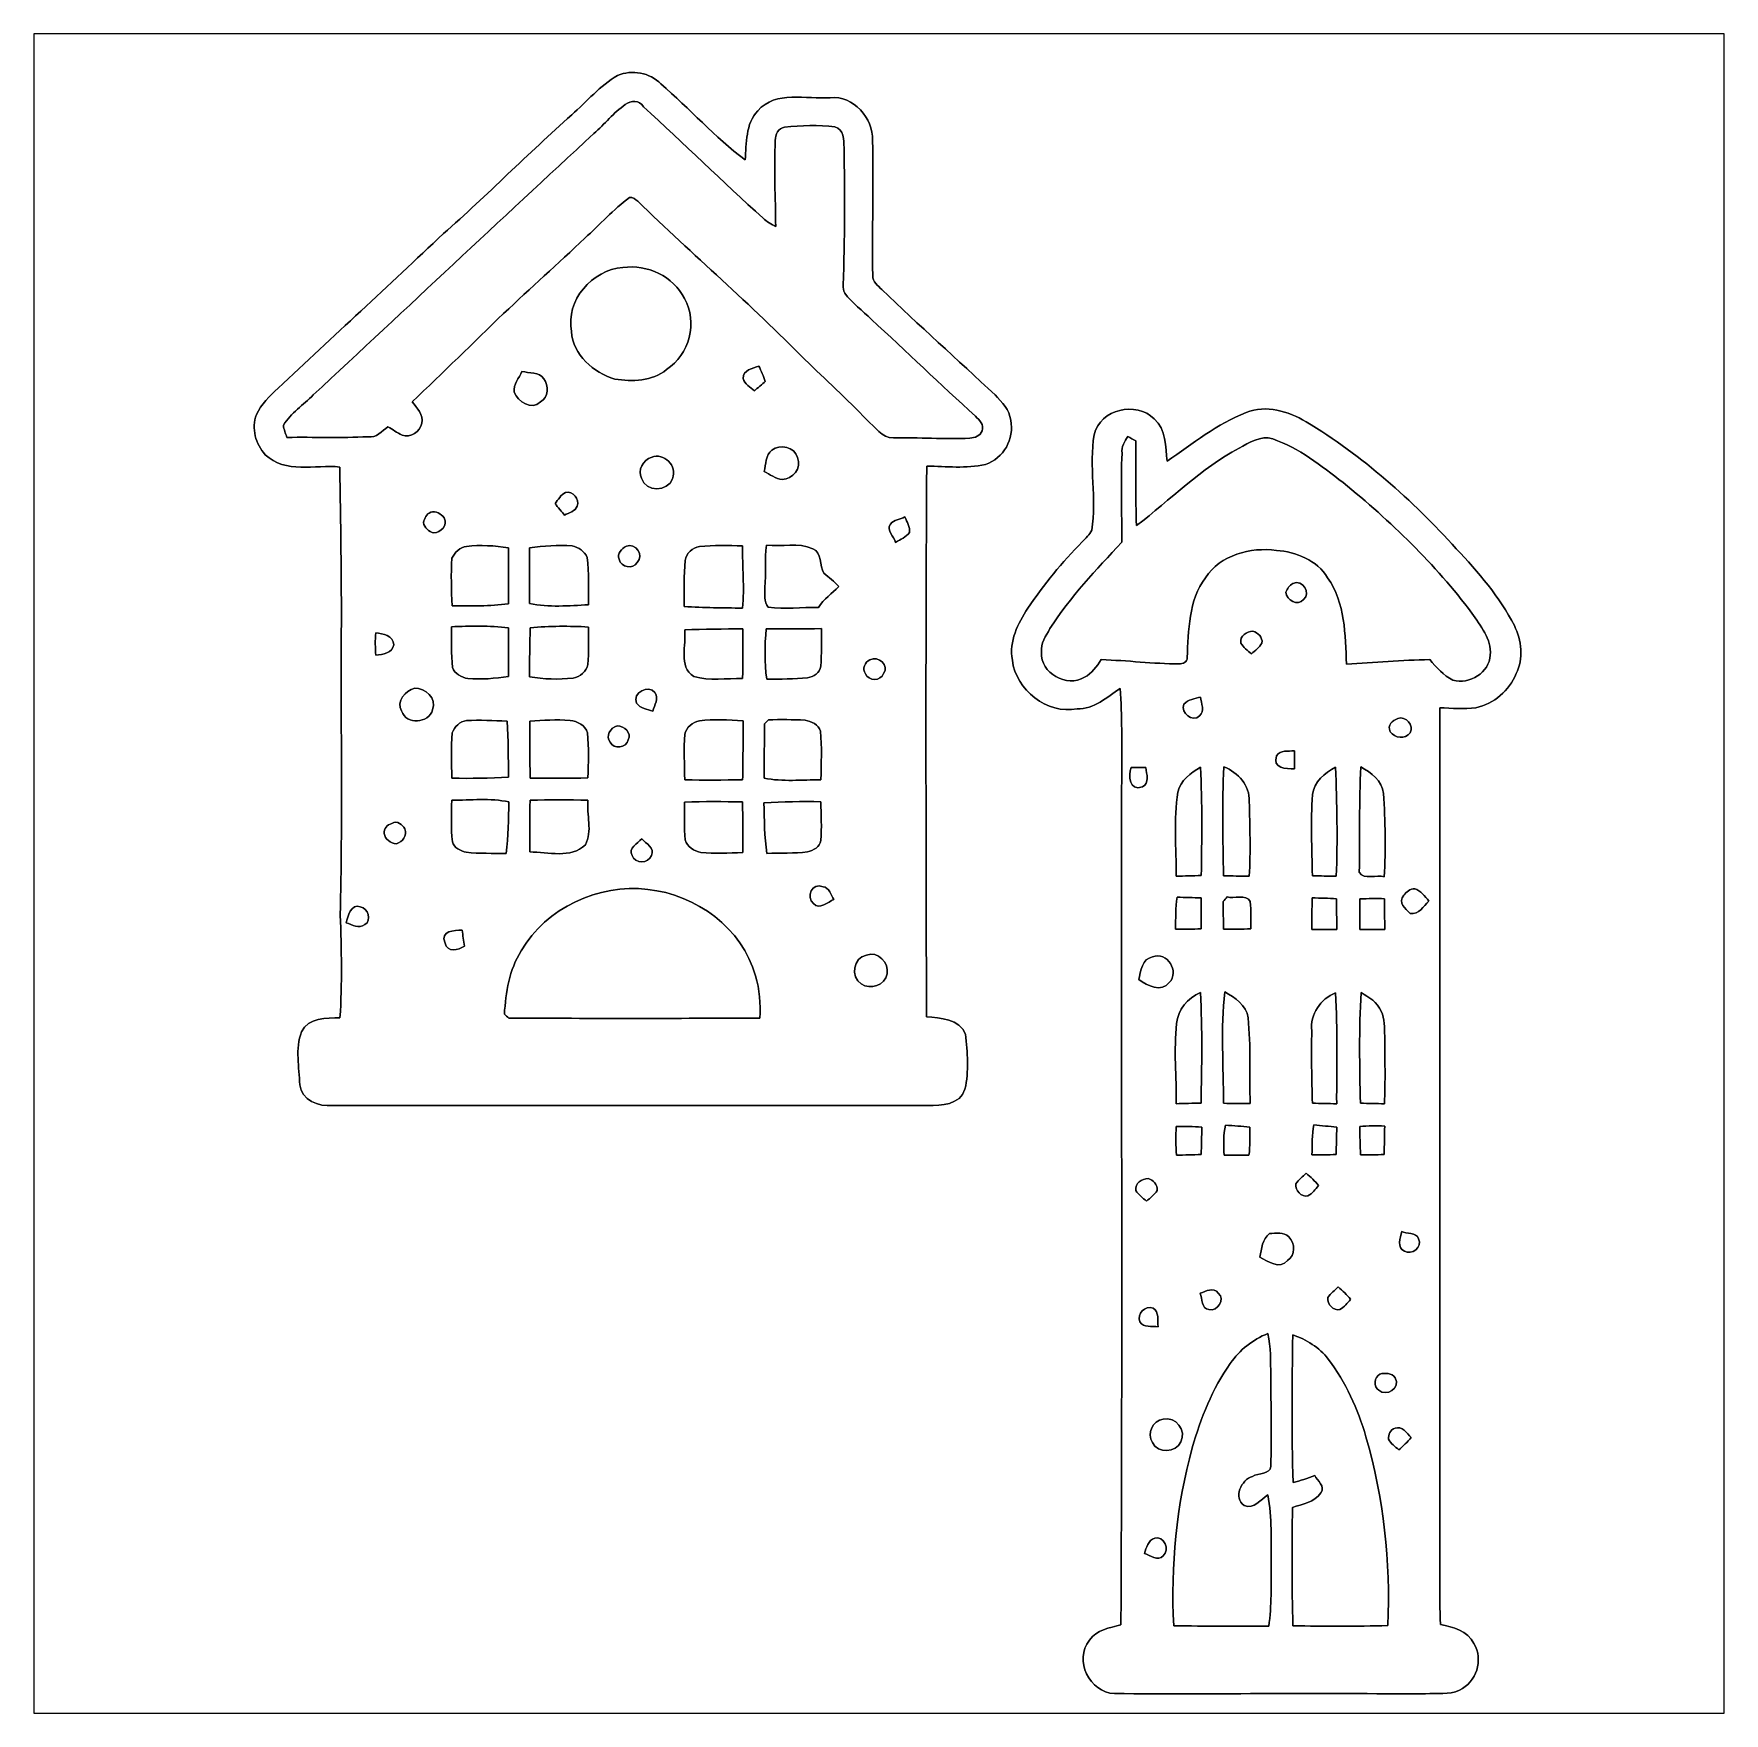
# Model space of a CAD drawing. Header units: centimetres. Extents: x -16.8 to 16.8, y -16.7 to 16.7.
import ezdxf

# ---------------------------------------------------------------- set-up
doc = ezdxf.new("R2010")
doc.units = ezdxf.units.CM
doc.header["$MEASUREMENT"] = 0
doc.layers.add('Layer 1', color=7, linetype='Continuous')

msp = doc.modelspace()

# ---------------------------------------------------------------- linework, layer by layer
at = {"layer": 'Layer 1', "color": 7}
for points, knots in [([(-16.77458, 16.66875), (-16.77458, 16.66875), (16.77458, 16.66875), (16.77458, 16.66875), (16.77458, 16.66875), (16.77458, 16.66875), (16.77458, -16.66875), (16.77458, -16.66875), (16.77458, -16.66875), (16.77458, -16.66875), (-16.77458, -16.66875), (-16.77458, -16.66875), (-16.77458, -16.66875), (-16.77458, -16.66875), (-16.77458, 16.66875), (-16.77458, 16.66875), (-16.77458, 16.66875), (-16.77458, 16.66875), (-16.77458, 16.66875), (-16.77458, 16.66875)], [0, 0, 0, 0, 0.16666667, 0.16666667, 0.16666667, 0.16666667, 0.33333333, 0.33333333, 0.33333333, 0.33333333, 0.5, 0.5, 0.5, 0.5, 0.66666667, 0.66666667, 0.66666667, 0.66666667, 1, 1, 1, 1]), ([(-5.19042, 15.84325), (-5.53473, 15.63441), (-5.80073, 15.32572), (-6.09918, 15.06044), (-6.09918, 15.06044), (-6.96278, 14.29032), (-7.77699, 13.46659), (-8.64553, 12.70176), (-8.64553, 12.70176), (-9.73384, 11.67342), (-10.8331, 10.65636), (-11.92636, 9.6333), (-11.92636, 9.6333), (-12.09216, 9.47949), (-12.26185, 9.31827), (-12.35569, 9.10907), (-12.35569, 9.10907), (-12.46223, 8.84132), (-12.37121, 8.52276), (-12.18283, 8.31356), (-12.18283, 8.31356), (-11.78243, 7.93221), (-11.19717, 8.1213), (-10.70257, 8.06909), (-10.70257, 8.06909), (-10.68352, 6.97301), (-10.66659, 5.87657), (-10.67153, 4.78014), (-10.67153, 4.78014), (-10.68246, 2.91112), (-10.64719, 1.0414), (-10.69305, -0.82691), (-10.69305, -0.82691), (-10.66765, -1.5053), (-10.65248, -2.18546), (-10.69799, -2.8635), (-10.69799, -2.8635), (-10.96716, -2.88114), (-11.32417, -2.84586), (-11.45963, -3.14537), (-11.45963, -3.14537), (-11.58946, -3.47345), (-11.50761, -3.85057), (-11.49526, -4.19312), (-11.49526, -4.19312), (-11.46951, -4.49615), (-11.11814, -4.63444), (-10.84933, -4.60481), (-10.84933, -4.60481), (-6.90915, -4.60234), (-2.96898, -4.60481), (0.9712, -4.6034), (0.9712, -4.6034), (1.23754, -4.61574), (1.60902, -4.59034), (1.70674, -4.28237), (1.70674, -4.28237), (1.78576, -3.92712), (1.76001, -3.54824), (1.7145, -3.19052), (1.7145, -3.19052), (1.60408, -2.88466), (1.21073, -2.8635), (0.94262, -2.84798), (0.94262, -2.84798), (0.93274, 0.79692), (0.92322, 4.44253), (0.94756, 8.08778), (0.94756, 8.08778), (1.33562, 8.08355), (1.72861, 8.02993), (2.11138, 8.122), (2.11138, 8.122), (2.47086, 8.23524), (2.69381, 8.63212), (2.61408, 8.9983), (2.61408, 8.9983), (2.59151, 9.20186), (2.4384, 9.35778), (2.30399, 9.49995), (2.30399, 9.49995), (1.55575, 10.19845), (0.79516, 10.88425), (0.05468, 11.59087), (0.05468, 11.59087), (-0.02223, 11.66848), (-0.12665, 11.7475), (-0.12277, 11.86886), (-0.12277, 11.86886), (-0.14288, 12.76315), (-0.10089, 13.65814), (-0.12982, 14.55208), (-0.12982, 14.55208), (-0.11218, 14.99729), (-0.50694, 15.44355), (-0.96873, 15.40051), (-0.96873, 15.40051), (-1.43545, 15.36065), (-2.05564, 15.55468), (-2.40418, 15.13981), (-2.40418, 15.13981), (-2.65571, 14.88087), (-2.62502, 14.49564), (-2.65818, 14.16579), (-2.65818, 14.16579), (-3.2572, 14.61805), (-3.76167, 15.18214), (-4.32717, 15.67392), (-4.32717, 15.67392), (-4.55013, 15.90111), (-4.89832, 15.95931), (-5.19042, 15.84325), (-5.19042, 15.84325), (-5.19042, 15.84325), (-5.19042, 15.84325), (-5.19042, 15.84325)], [0, 0, 0, 0, 0.03333333, 0.03333333, 0.03333333, 0.03333333, 0.06666667, 0.06666667, 0.06666667, 0.06666667, 0.1, 0.1, 0.1, 0.1, 0.13333333, 0.13333333, 0.13333333, 0.13333333, 0.16666667, 0.16666667, 0.16666667, 0.16666667, 0.2, 0.2, 0.2, 0.2, 0.23333333, 0.23333333, 0.23333333, 0.23333333, 0.26666667, 0.26666667, 0.26666667, 0.26666667, 0.3, 0.3, 0.3, 0.3, 0.33333333, 0.33333333, 0.33333333, 0.33333333, 0.36666667, 0.36666667, 0.36666667, 0.36666667, 0.4, 0.4, 0.4, 0.4, 0.43333333, 0.43333333, 0.43333333, 0.43333333, 0.46666667, 0.46666667, 0.46666667, 0.46666667, 0.5, 0.5, 0.5, 0.5, 0.53333333, 0.53333333, 0.53333333, 0.53333333, 0.56666667, 0.56666667, 0.56666667, 0.56666667, 0.6, 0.6, 0.6, 0.6, 0.63333333, 0.63333333, 0.63333333, 0.63333333, 0.66666667, 0.66666667, 0.66666667, 0.66666667, 0.7, 0.7, 0.7, 0.7, 0.73333333, 0.73333333, 0.73333333, 0.73333333, 0.76666667, 0.76666667, 0.76666667, 0.76666667, 0.8, 0.8, 0.8, 0.8, 0.83333333, 0.83333333, 0.83333333, 0.83333333, 0.86666667, 0.86666667, 0.86666667, 0.86666667, 0.9, 0.9, 0.9, 0.9, 0.93333333, 0.93333333, 0.93333333, 0.93333333, 1, 1, 1, 1]), ([(-5.03555, 15.26681), (-4.92301, 15.34971), (-4.75827, 15.35254), (-4.67501, 15.2213), (-4.67501, 15.2213), (-3.87738, 14.49105), (-3.10268, 13.73505), (-2.30188, 13.00797), (-2.30188, 13.00797), (-2.22814, 12.93883), (-2.13995, 12.88803), (-2.04964, 12.84358), (-2.04964, 12.84358), (-2.05634, 13.41296), (-2.08421, 13.98305), (-2.05846, 14.55208), (-2.05846, 14.55208), (-2.05423, 14.66462), (-1.99849, 14.79832), (-1.8736, 14.81667), (-1.8736, 14.81667), (-1.54376, 14.8396), (-1.20368, 14.87241), (-0.87489, 14.81984), (-0.87489, 14.81984), (-0.69427, 14.77998), (-0.69885, 14.55244), (-0.69391, 14.41097), (-0.69391, 14.41097), (-0.67769, 13.50081), (-0.6798, 12.58993), (-0.70944, 11.68012), (-0.70944, 11.68012), (-0.70803, 11.6272), (-0.71191, 11.56899), (-0.68016, 11.52278), (-0.68016, 11.52278), (-0.53269, 11.32064), (-0.32738, 11.17247), (-0.14993, 10.99785), (-0.14993, 10.99785), (0.54469, 10.36391), (1.21708, 9.70633), (1.91523, 9.07591), (1.91523, 9.07591), (1.98579, 9.00324), (2.09868, 8.90129), (2.04435, 8.7884), (2.04435, 8.7884), (2.00907, 8.68751), (1.90077, 8.64658), (1.80234, 8.6427), (1.80234, 8.6427), (1.29752, 8.61554), (0.79199, 8.66105), (0.28681, 8.64552), (0.28681, 8.64552), (0.05539, 8.6487), (-0.08361, 8.86672), (-0.23954, 9.00324), (-0.23954, 9.00324), (-0.63465, 9.42022), (-1.06151, 9.80405), (-1.4732, 10.20374), (-1.4732, 10.20374), (-2.53859, 11.29277), (-3.69711, 12.28407), (-4.78861, 13.34558), (-4.78861, 13.34558), (-4.83411, 13.38404), (-4.88633, 13.42496), (-4.94912, 13.42072), (-4.94912, 13.42072), (-5.27368, 13.18331), (-5.54002, 12.87921), (-5.83847, 12.61181), (-5.83847, 12.61181), (-6.37152, 12.1098), (-6.91374, 11.61732), (-7.44961, 11.11814), (-7.44961, 11.11814), (-8.05004, 10.52759), (-8.65858, 9.94481), (-9.265, 9.36025), (-9.265, 9.36025), (-9.16869, 9.24207), (-9.03676, 9.1059), (-9.07627, 8.93904), (-9.07627, 8.93904), (-9.1059, 8.76582), (-9.29181, 8.6427), (-9.46679, 8.70444), (-9.46679, 8.70444), (-9.56522, 8.74924), (-9.65341, 8.81309), (-9.74549, 8.86919), (-9.74549, 8.86919), (-9.86861, 8.78628), (-9.97021, 8.63459), (-10.14307, 8.67022), (-10.14307, 8.67022), (-10.67858, 8.6427), (-11.21481, 8.66563), (-11.75068, 8.65646), (-11.75068, 8.65646), (-11.77819, 8.73584), (-11.81241, 8.81451), (-11.82053, 8.89882), (-11.82053, 8.89882), (-11.66918, 9.13871), (-11.43106, 9.30628), (-11.22786, 9.49925), (-11.22786, 9.49925), (-9.37048, 11.22821), (-7.52263, 12.96811), (-5.6575, 14.68896), (-5.6575, 14.68896), (-5.44689, 14.8777), (-5.26662, 15.10171), (-5.03555, 15.26681)], [0, 0, 0, 0, 0.03225806, 0.03225806, 0.03225806, 0.03225806, 0.06451613, 0.06451613, 0.06451613, 0.06451613, 0.09677419, 0.09677419, 0.09677419, 0.09677419, 0.12903226, 0.12903226, 0.12903226, 0.12903226, 0.16129032, 0.16129032, 0.16129032, 0.16129032, 0.19354839, 0.19354839, 0.19354839, 0.19354839, 0.22580645, 0.22580645, 0.22580645, 0.22580645, 0.25806452, 0.25806452, 0.25806452, 0.25806452, 0.29032258, 0.29032258, 0.29032258, 0.29032258, 0.32258065, 0.32258065, 0.32258065, 0.32258065, 0.35483871, 0.35483871, 0.35483871, 0.35483871, 0.38709677, 0.38709677, 0.38709677, 0.38709677, 0.41935484, 0.41935484, 0.41935484, 0.41935484, 0.4516129, 0.4516129, 0.4516129, 0.4516129, 0.48387097, 0.48387097, 0.48387097, 0.48387097, 0.51612903, 0.51612903, 0.51612903, 0.51612903, 0.5483871, 0.5483871, 0.5483871, 0.5483871, 0.58064516, 0.58064516, 0.58064516, 0.58064516, 0.61290323, 0.61290323, 0.61290323, 0.61290323, 0.64516129, 0.64516129, 0.64516129, 0.64516129, 0.67741935, 0.67741935, 0.67741935, 0.67741935, 0.70967742, 0.70967742, 0.70967742, 0.70967742, 0.74193548, 0.74193548, 0.74193548, 0.74193548, 0.77419355, 0.77419355, 0.77419355, 0.77419355, 0.80645161, 0.80645161, 0.80645161, 0.80645161, 0.83870968, 0.83870968, 0.83870968, 0.83870968, 0.87096774, 0.87096774, 0.87096774, 0.87096774, 0.90322581, 0.90322581, 0.90322581, 0.90322581, 0.93548387, 0.93548387, 0.93548387, 0.93548387, 1, 1, 1, 1]), ([(-5.08212, 12.02937), (-4.60163, 12.09569), (-4.07776, 11.85898), (-3.86327, 11.41271), (-3.86327, 11.41271), (-3.58775, 10.94317), (-3.76661, 10.29582), (-4.21711, 10.00301), (-4.21711, 10.00301), (-4.50427, 9.76877), (-4.89726, 9.76242), (-5.2451, 9.81534), (-5.2451, 9.81534), (-5.66526, 9.94269), (-6.07448, 10.29335), (-6.10482, 10.75761), (-6.10482, 10.75761), (-6.22159, 11.37708), (-5.69383, 11.98351), (-5.08212, 12.02937)], [0, 0, 0, 0, 0.16666667, 0.16666667, 0.16666667, 0.16666667, 0.33333333, 0.33333333, 0.33333333, 0.33333333, 0.5, 0.5, 0.5, 0.5, 0.66666667, 0.66666667, 0.66666667, 0.66666667, 1, 1, 1, 1]), ([(-2.69699, 9.82768), (-2.70757, 9.99278), (-2.49873, 10.03088), (-2.38619, 10.07322), (-2.38619, 10.07322), (-2.33821, 9.97373), (-2.29411, 9.87249), (-2.25672, 9.76842), (-2.25672, 9.76842), (-2.31069, 9.7222), (-2.41864, 9.63013), (-2.47262, 9.58391), (-2.47262, 9.58391), (-2.55799, 9.65306), (-2.66312, 9.71656), (-2.69699, 9.82768)], [0, 0, 0, 0, 0.2, 0.2, 0.2, 0.2, 0.4, 0.4, 0.4, 0.4, 0.6, 0.6, 0.6, 0.6, 1, 1, 1, 1]), ([(-7.08589, 9.96809), (-6.94937, 9.92611), (-6.74476, 9.96244), (-6.65198, 9.82204), (-6.65198, 9.82204), (-6.55214, 9.68869), (-6.55779, 9.44562), (-6.72042, 9.36554), (-6.72042, 9.36554), (-6.89434, 9.17963), (-7.16562, 9.36801), (-7.24041, 9.55357), (-7.24041, 9.55357), (-7.26581, 9.70739), (-7.14058, 9.83509), (-7.08589, 9.96809)], [0, 0, 0, 0, 0.2, 0.2, 0.2, 0.2, 0.4, 0.4, 0.4, 0.4, 0.6, 0.6, 0.6, 0.6, 1, 1, 1, 1]), ([(4.27037, 8.71008), (4.15996, 8.08567), (4.33176, 7.4422), (4.22204, 6.81637), (4.22204, 6.81637), (4.18147, 6.72394), (4.09998, 6.65833), (4.03507, 6.58389), (4.03507, 6.58389), (3.63573, 6.17855), (3.27201, 5.73722), (2.95416, 5.26556), (2.95416, 5.26556), (2.75484, 4.96499), (2.5781, 4.60834), (2.64689, 4.23651), (2.64689, 4.23651), (2.71604, 3.63467), (3.33093, 3.16018), (3.93277, 3.26743), (3.93277, 3.26743), (4.26861, 3.2639), (4.52543, 3.49779), (4.78402, 3.67559), (4.78402, 3.67559), (4.82953, 3.12773), (4.81471, 2.57775), (4.81647, 2.02847), (4.81647, 2.02847), (4.80519, -3.61844), (4.83376, -9.26606), (4.80201, -14.91262), (4.80201, -14.91262), (4.58258, -14.98424), (4.30953, -15.00187), (4.18042, -15.22201), (4.18042, -15.22201), (3.85445, -15.61289), (4.18324, -16.25706), (4.67219, -16.28069), (4.67219, -16.28069), (6.73065, -16.28457), (8.78946, -16.27576), (10.84827, -16.28387), (10.84827, -16.28387), (11.06876, -16.26376), (11.31217, -16.31315), (11.51819, -16.20979), (11.51819, -16.20979), (11.8551, -16.06374), (12.00326, -15.60195), (11.80712, -15.28727), (11.80712, -15.28727), (11.68717, -15.03609), (11.39155, -14.95672), (11.14107, -14.91015), (11.14107, -14.91015), (11.12379, -14.30867), (11.13084, -13.70718), (11.12979, -13.10569), (11.12979, -13.10569), (11.1312, -7.63976), (11.12873, -2.17417), (11.13084, 3.29177), (11.13084, 3.29177), (11.36897, 3.27413), (11.60851, 3.26143), (11.84698, 3.29106), (11.84698, 3.29106), (12.2047, 3.36374), (12.50632, 3.63467), (12.64744, 3.9684), (12.64744, 3.9684), (12.79842, 4.26791), (12.74833, 4.62633), (12.61075, 4.9209), (12.61075, 4.9209), (12.31441, 5.48993), (11.89672, 5.98452), (11.45787, 6.44807), (11.45787, 6.44807), (10.5791, 7.41151), (9.59697, 8.29627), (8.47513, 8.96761), (8.47513, 8.96761), (8.12271, 9.17681), (7.68667, 9.31157), (7.28698, 9.14894), (7.28698, 9.14894), (6.70913, 8.92951), (6.22406, 8.52946), (5.71923, 8.18339), (5.71923, 8.18339), (5.68607, 8.46702), (5.70512, 8.82086), (5.46171, 9.02476), (5.46171, 9.02476), (5.10752, 9.38459), (4.38997, 9.22091), (4.27037, 8.71008)], [0, 0, 0, 0, 0.03846154, 0.03846154, 0.03846154, 0.03846154, 0.07692308, 0.07692308, 0.07692308, 0.07692308, 0.11538462, 0.11538462, 0.11538462, 0.11538462, 0.15384615, 0.15384615, 0.15384615, 0.15384615, 0.19230769, 0.19230769, 0.19230769, 0.19230769, 0.23076923, 0.23076923, 0.23076923, 0.23076923, 0.26923077, 0.26923077, 0.26923077, 0.26923077, 0.30769231, 0.30769231, 0.30769231, 0.30769231, 0.34615385, 0.34615385, 0.34615385, 0.34615385, 0.38461538, 0.38461538, 0.38461538, 0.38461538, 0.42307692, 0.42307692, 0.42307692, 0.42307692, 0.46153846, 0.46153846, 0.46153846, 0.46153846, 0.5, 0.5, 0.5, 0.5, 0.53846154, 0.53846154, 0.53846154, 0.53846154, 0.57692308, 0.57692308, 0.57692308, 0.57692308, 0.61538462, 0.61538462, 0.61538462, 0.61538462, 0.65384615, 0.65384615, 0.65384615, 0.65384615, 0.69230769, 0.69230769, 0.69230769, 0.69230769, 0.73076923, 0.73076923, 0.73076923, 0.73076923, 0.76923077, 0.76923077, 0.76923077, 0.76923077, 0.80769231, 0.80769231, 0.80769231, 0.80769231, 0.84615385, 0.84615385, 0.84615385, 0.84615385, 0.88461538, 0.88461538, 0.88461538, 0.88461538, 0.92307692, 0.92307692, 0.92307692, 0.92307692, 1, 1, 1, 1]), ([(-2.1276, 8.40599), (-1.96497, 8.53052), (-1.67252, 8.47125), (-1.61819, 8.25817), (-1.61819, 8.25817), (-1.52682, 8.04298), (-1.71238, 7.8299), (-1.92229, 7.81826), (-1.92229, 7.81826), (-2.05387, 7.83766), (-2.16288, 7.92515), (-2.28071, 7.98019), (-2.28071, 7.98019), (-2.24331, 8.11989), (-2.25072, 8.30333), (-2.1276, 8.40599)], [0, 0, 0, 0, 0.2, 0.2, 0.2, 0.2, 0.4, 0.4, 0.4, 0.4, 0.6, 0.6, 0.6, 0.6, 1, 1, 1, 1]), ([(4.93818, 8.67622), (4.99039, 8.64658), (5.04296, 8.6166), (5.09587, 8.58696), (5.09587, 8.58696), (5.09834, 8.0264), (5.09199, 7.46584), (5.10822, 6.90527), (5.10822, 6.90527), (5.78556, 7.41927), (6.38986, 8.03734), (7.14551, 8.4455), (7.14551, 8.4455), (7.34766, 8.54781), (7.5759, 8.70585), (7.81332, 8.62718), (7.81332, 8.62718), (8.33755, 8.44903), (8.77394, 8.09096), (9.21067, 7.76252), (9.21067, 7.76252), (10.15012, 6.99241), (11.03806, 6.14539), (11.7662, 5.1689), (11.7662, 5.1689), (11.92812, 4.91666), (12.16342, 4.65949), (12.13309, 4.33599), (12.13309, 4.33599), (12.11333, 3.98956), (11.71963, 3.74297), (11.39119, 3.83928), (11.39119, 3.83928), (11.20493, 3.93171), (11.06523, 4.09222), (10.92976, 4.24497), (10.92976, 4.24497), (10.37872, 4.23757), (9.82874, 4.18888), (9.27911, 4.15502), (9.27911, 4.15502), (9.25442, 4.73639), (9.25371, 5.37386), (8.90305, 5.87022), (8.90305, 5.87022), (8.69668, 6.22159), (8.27581, 6.38246), (7.88705, 6.41421), (7.88705, 6.41421), (7.36988, 6.48194), (6.77792, 6.32531), (6.47735, 5.87128), (6.47735, 5.87128), (6.14292, 5.41443), (6.14468, 4.82388), (6.1147, 4.28484), (6.1147, 4.28484), (6.12316, 4.1977), (6.03003, 4.15784), (5.95701, 4.15996), (5.95701, 4.15996), (5.44089, 4.16525), (4.92795, 4.22698), (4.41219, 4.24603), (4.41219, 4.24603), (4.318, 4.11409), (4.23086, 3.96593), (4.07599, 3.89608), (4.07599, 3.89608), (3.73239, 3.67947), (3.19158, 3.97827), (3.22792, 4.39279), (3.22792, 4.39279), (3.19758, 4.572), (3.31364, 4.71523), (3.39231, 4.86128), (3.39231, 4.86128), (3.7913, 5.49169), (4.31306, 6.03109), (4.81824, 6.57613), (4.81824, 6.57613), (4.82141, 7.16527), (4.79425, 7.75476), (4.82459, 8.34319), (4.82459, 8.34319), (4.80519, 8.47125), (4.87539, 8.57603), (4.93818, 8.67622)], [0, 0, 0, 0, 0.04347826, 0.04347826, 0.04347826, 0.04347826, 0.08695652, 0.08695652, 0.08695652, 0.08695652, 0.13043478, 0.13043478, 0.13043478, 0.13043478, 0.17391304, 0.17391304, 0.17391304, 0.17391304, 0.2173913, 0.2173913, 0.2173913, 0.2173913, 0.26086957, 0.26086957, 0.26086957, 0.26086957, 0.30434783, 0.30434783, 0.30434783, 0.30434783, 0.34782609, 0.34782609, 0.34782609, 0.34782609, 0.39130435, 0.39130435, 0.39130435, 0.39130435, 0.43478261, 0.43478261, 0.43478261, 0.43478261, 0.47826087, 0.47826087, 0.47826087, 0.47826087, 0.52173913, 0.52173913, 0.52173913, 0.52173913, 0.56521739, 0.56521739, 0.56521739, 0.56521739, 0.60869565, 0.60869565, 0.60869565, 0.60869565, 0.65217391, 0.65217391, 0.65217391, 0.65217391, 0.69565217, 0.69565217, 0.69565217, 0.69565217, 0.73913043, 0.73913043, 0.73913043, 0.73913043, 0.7826087, 0.7826087, 0.7826087, 0.7826087, 0.82608696, 0.82608696, 0.82608696, 0.82608696, 0.86956522, 0.86956522, 0.86956522, 0.86956522, 0.91304348, 0.91304348, 0.91304348, 0.91304348, 1, 1, 1, 1]), ([(-4.51944, 8.26064), (-4.26226, 8.36401), (-4.00156, 8.08884), (-4.09716, 7.83766), (-4.09716, 7.83766), (-4.18853, 7.57414), (-4.63656, 7.56849), (-4.71276, 7.84789), (-4.71276, 7.84789), (-4.79919, 7.99818), (-4.67501, 8.21302), (-4.51944, 8.26064)], [0, 0, 0, 0, 0.25, 0.25, 0.25, 0.25, 0.5, 0.5, 0.5, 0.5, 1, 1, 1, 1]), ([(-6.42902, 7.33919), (-6.3687, 7.42103), (-6.31472, 7.51664), (-6.22124, 7.56497), (-6.22124, 7.56497), (-6.0766, 7.59142), (-5.94043, 7.43409), (-5.98805, 7.29509), (-5.98805, 7.29509), (-6.02933, 7.18891), (-6.15033, 7.15927), (-6.2424, 7.11376), (-6.2424, 7.11376), (-6.28932, 7.16986), (-6.38246, 7.28274), (-6.42902, 7.33919)], [0, 0, 0, 0, 0.2, 0.2, 0.2, 0.2, 0.4, 0.4, 0.4, 0.4, 0.6, 0.6, 0.6, 0.6, 1, 1, 1, 1]), ([(-8.8967, 7.16986), (-8.79616, 7.20337), (-8.69209, 7.13881), (-8.63036, 7.06226), (-8.63036, 7.06226), (-8.54957, 6.89927), (-8.69738, 6.77933), (-8.83426, 6.75957), (-8.83426, 6.75957), (-8.93586, 6.77933), (-9.02441, 6.864), (-9.04134, 6.96701), (-9.04134, 6.96701), (-9.02547, 7.04991), (-8.97996, 7.13811), (-8.8967, 7.16986)], [0, 0, 0, 0, 0.2, 0.2, 0.2, 0.2, 0.4, 0.4, 0.4, 0.4, 0.6, 0.6, 0.6, 0.6, 1, 1, 1, 1]), ([(0.22578, 6.93349), (0.28928, 7.02733), (0.42827, 7.02451), (0.51506, 7.07778), (0.51506, 7.07778), (0.55069, 6.97865), (0.62512, 6.87811), (0.60466, 6.76839), (0.60466, 6.76839), (0.53763, 6.67491), (0.42686, 6.6294), (0.3302, 6.57366), (0.3302, 6.57366), (0.29845, 6.68831), (0.14252, 6.81108), (0.22578, 6.93349)], [0, 0, 0, 0, 0.2, 0.2, 0.2, 0.2, 0.4, 0.4, 0.4, 0.4, 0.6, 0.6, 0.6, 0.6, 1, 1, 1, 1]), ([(-8.18833, 6.49429), (-7.91069, 6.52568), (-7.62882, 6.50875), (-7.3533, 6.46359), (-7.3533, 6.46359), (-7.35365, 6.09424), (-7.35365, 5.72488), (-7.35436, 5.35552), (-7.35436, 5.35552), (-7.72548, 5.30542), (-8.10084, 5.30684), (-8.47443, 5.31424), (-8.47443, 5.31424), (-8.48289, 5.62857), (-8.50124, 5.94395), (-8.47513, 6.25722), (-8.47513, 6.25722), (-8.42398, 6.37258), (-8.31779, 6.477), (-8.18833, 6.49429)], [0, 0, 0, 0, 0.16666667, 0.16666667, 0.16666667, 0.16666667, 0.33333333, 0.33333333, 0.33333333, 0.33333333, 0.5, 0.5, 0.5, 0.5, 0.66666667, 0.66666667, 0.66666667, 0.66666667, 1, 1, 1, 1]), ([(-6.93385, 6.46183), (-6.65409, 6.50169), (-6.37081, 6.52462), (-6.08859, 6.50381), (-6.08859, 6.50381), (-5.96406, 6.47841), (-5.84129, 6.3941), (-5.79226, 6.27486), (-5.79226, 6.27486), (-5.74993, 5.96406), (-5.76898, 5.64833), (-5.76509, 5.33506), (-5.76509, 5.33506), (-6.1535, 5.31354), (-6.55038, 5.28003), (-6.9342, 5.35869), (-6.9342, 5.35869), (-6.93349, 5.72664), (-6.93385, 6.09424), (-6.93385, 6.46183)], [0, 0, 0, 0, 0.16666667, 0.16666667, 0.16666667, 0.16666667, 0.33333333, 0.33333333, 0.33333333, 0.33333333, 0.5, 0.5, 0.5, 0.5, 0.66666667, 0.66666667, 0.66666667, 0.66666667, 1, 1, 1, 1]), ([(-5.01403, 6.49605), (-4.83553, 6.57049), (-4.65384, 6.31331), (-4.79707, 6.17432), (-4.79707, 6.17432), (-4.88456, 6.02756), (-5.11916, 6.07907), (-5.15902, 6.23746), (-5.15902, 6.23746), (-5.201, 6.34824), (-5.11175, 6.45548), (-5.01403, 6.49605)], [0, 0, 0, 0, 0.25, 0.25, 0.25, 0.25, 0.5, 0.5, 0.5, 0.5, 1, 1, 1, 1]), ([(-3.56553, 6.48829), (-3.28154, 6.51792), (-2.99473, 6.51228), (-2.70933, 6.50311), (-2.70933, 6.50311), (-2.71004, 6.09247), (-2.67018, 5.67937), (-2.70792, 5.26944), (-2.70792, 5.26944), (-3.09421, 5.27121), (-3.48051, 5.27579), (-3.86574, 5.30013), (-3.86574, 5.30013), (-3.86468, 5.60529), (-3.87632, 5.91185), (-3.84775, 6.21594), (-3.84775, 6.21594), (-3.82799, 6.35741), (-3.70134, 6.46359), (-3.56553, 6.48829)], [0, 0, 0, 0, 0.16666667, 0.16666667, 0.16666667, 0.16666667, 0.33333333, 0.33333333, 0.33333333, 0.33333333, 0.5, 0.5, 0.5, 0.5, 0.66666667, 0.66666667, 0.66666667, 0.66666667, 1, 1, 1, 1]), ([(-2.23238, 6.51616), (-1.93146, 6.48264), (-1.59844, 6.57648), (-1.31339, 6.44807), (-1.31339, 6.44807), (-1.11972, 6.36411), (-1.19274, 6.11364), (-1.09255, 5.96336), (-1.09255, 5.96336), (-0.99589, 5.87481), (-0.88829, 5.79755), (-0.79975, 5.69913), (-0.79975, 5.69913), (-0.93063, 5.55696), (-1.09573, 5.44795), (-1.20156, 5.2832), (-1.20156, 5.2832), (-1.53317, 5.28249), (-1.86866, 5.24439), (-2.19851, 5.28391), (-2.19851, 5.28391), (-2.28388, 5.39538), (-2.26378, 5.54567), (-2.26483, 5.6769), (-2.26483, 5.6769), (-2.23449, 5.95595), (-2.27401, 6.23852), (-2.23238, 6.51616)], [0, 0, 0, 0, 0.125, 0.125, 0.125, 0.125, 0.25, 0.25, 0.25, 0.25, 0.375, 0.375, 0.375, 0.375, 0.5, 0.5, 0.5, 0.5, 0.625, 0.625, 0.625, 0.625, 0.75, 0.75, 0.75, 0.75, 1, 1, 1, 1]), ([(8.21514, 5.75804), (8.40458, 5.85011), (8.5852, 5.56401), (8.4261, 5.43807), (8.4261, 5.43807), (8.30933, 5.29555), (8.08531, 5.42713), (8.07685, 5.58412), (8.07685, 5.58412), (8.09766, 5.6575), (8.15199, 5.71782), (8.21514, 5.75804)], [0, 0, 0, 0, 0.25, 0.25, 0.25, 0.25, 0.5, 0.5, 0.5, 0.5, 1, 1, 1, 1]), ([(-9.9882, 4.77873), (-9.85308, 4.76462), (-9.62907, 4.72052), (-9.63048, 4.5406), (-9.63048, 4.5406), (-9.65094, 4.36845), (-9.85167, 4.3561), (-9.98538, 4.33211), (-9.98538, 4.33211), (-9.99949, 4.48063), (-10.0009, 4.63021), (-9.9882, 4.77873)], [0, 0, 0, 0, 0.25, 0.25, 0.25, 0.25, 0.5, 0.5, 0.5, 0.5, 1, 1, 1, 1]), ([(-8.48748, 4.89867), (-8.11001, 4.91173), (-7.73042, 4.9216), (-7.35436, 4.87821), (-7.35436, 4.87821), (-7.35295, 4.55612), (-7.3533, 4.23439), (-7.35401, 3.91195), (-7.35401, 3.91195), (-7.62071, 3.87068), (-7.89234, 3.84845), (-8.16187, 3.87068), (-8.16187, 3.87068), (-8.28887, 3.88832), (-8.41798, 3.96628), (-8.46455, 4.09011), (-8.46455, 4.09011), (-8.49277, 4.35892), (-8.48642, 4.62915), (-8.48748, 4.89867)], [0, 0, 0, 0, 0.16666667, 0.16666667, 0.16666667, 0.16666667, 0.33333333, 0.33333333, 0.33333333, 0.33333333, 0.5, 0.5, 0.5, 0.5, 0.66666667, 0.66666667, 0.66666667, 0.66666667, 1, 1, 1, 1]), ([(-6.92079, 4.87962), (-6.53627, 4.91102), (-6.14962, 4.91561), (-5.76404, 4.89268), (-5.76404, 4.89268), (-5.76545, 4.64467), (-5.75698, 4.39561), (-5.77638, 4.14796), (-5.77638, 4.14796), (-5.80884, 4.01249), (-5.93266, 3.89855), (-6.07166, 3.88056), (-6.07166, 3.88056), (-6.35882, 3.84528), (-6.65127, 3.85974), (-6.93702, 3.90278), (-6.93702, 3.90278), (-6.93596, 4.22875), (-6.93279, 4.55436), (-6.92079, 4.87962)], [0, 0, 0, 0, 0.16666667, 0.16666667, 0.16666667, 0.16666667, 0.33333333, 0.33333333, 0.33333333, 0.33333333, 0.5, 0.5, 0.5, 0.5, 0.66666667, 0.66666667, 0.66666667, 0.66666667, 1, 1, 1, 1]), ([(-3.85657, 4.83905), (-3.47169, 4.84787), (-3.0861, 4.85458), (-2.70087, 4.85916), (-2.70087, 4.85916), (-2.69875, 4.53037), (-2.69875, 4.20088), (-2.70686, 3.87174), (-2.70686, 3.87174), (-3.0286, 3.87632), (-3.36056, 3.82058), (-3.67489, 3.91089), (-3.67489, 3.91089), (-3.99239, 4.10951), (-3.8167, 4.53743), (-3.85657, 4.83905)], [0, 0, 0, 0, 0.2, 0.2, 0.2, 0.2, 0.4, 0.4, 0.4, 0.4, 0.6, 0.6, 0.6, 0.6, 1, 1, 1, 1]), ([(-2.24014, 4.85881), (-1.87501, 4.85775), (-1.50918, 4.85422), (-1.14371, 4.86163), (-1.14371, 4.86163), (-1.14441, 4.61222), (-1.13559, 4.3621), (-1.15499, 4.11268), (-1.15499, 4.11268), (-1.17263, 3.98462), (-1.29611, 3.90419), (-1.41605, 3.88691), (-1.41605, 3.88691), (-1.68487, 3.85516), (-1.95615, 3.86151), (-2.22638, 3.85692), (-2.22638, 3.85692), (-2.27859, 4.18712), (-2.26589, 4.52649), (-2.24014, 4.85881)], [0, 0, 0, 0, 0.16666667, 0.16666667, 0.16666667, 0.16666667, 0.33333333, 0.33333333, 0.33333333, 0.33333333, 0.5, 0.5, 0.5, 0.5, 0.66666667, 0.66666667, 0.66666667, 0.66666667, 1, 1, 1, 1]), ([(7.1815, 4.57482), (7.15469, 4.7117), (7.30179, 4.80801), (7.42244, 4.81118), (7.42244, 4.81118), (7.52122, 4.78049), (7.62035, 4.68701), (7.59989, 4.57482), (7.59989, 4.57482), (7.54944, 4.48663), (7.46407, 4.42666), (7.39069, 4.35928), (7.39069, 4.35928), (7.31696, 4.42666), (7.23159, 4.48663), (7.1815, 4.57482)], [0, 0, 0, 0, 0.2, 0.2, 0.2, 0.2, 0.4, 0.4, 0.4, 0.4, 0.6, 0.6, 0.6, 0.6, 1, 1, 1, 1]), ([(-0.18062, 4.24321), (-0.01094, 4.33317), (0.20638, 4.12679), (0.09137, 3.96699), (0.09137, 3.96699), (0.03422, 3.81353), (-0.21131, 3.81564), (-0.26811, 3.96663), (-0.26811, 3.96663), (-0.34008, 4.06612), (-0.2794, 4.19135), (-0.18062, 4.24321)], [0, 0, 0, 0, 0.25, 0.25, 0.25, 0.25, 0.5, 0.5, 0.5, 0.5, 1, 1, 1, 1]), ([(-4.81048, 3.37855), (-4.90467, 3.5874), (-4.56777, 3.7659), (-4.45135, 3.58987), (-4.45135, 3.58987), (-4.35681, 3.47768), (-4.45841, 3.33728), (-4.49121, 3.22121), (-4.49121, 3.22121), (-4.60163, 3.25826), (-4.73463, 3.27978), (-4.81048, 3.37855)], [0, 0, 0, 0, 0.25, 0.25, 0.25, 0.25, 0.5, 0.5, 0.5, 0.5, 1, 1, 1, 1]), ([(-9.2142, 3.677), (-9.01136, 3.68441), (-8.76547, 3.47698), (-8.85966, 3.25155), (-8.85966, 3.25155), (-8.93621, 2.97744), (-9.38318, 2.94181), (-9.4742, 3.22615), (-9.4742, 3.22615), (-9.58815, 3.41559), (-9.398, 3.63432), (-9.2142, 3.677)], [0, 0, 0, 0, 0.25, 0.25, 0.25, 0.25, 0.5, 0.5, 0.5, 0.5, 1, 1, 1, 1]), ([(6.05331, 3.36127), (6.13622, 3.45652), (6.26851, 3.46851), (6.38351, 3.50344), (6.38351, 3.50344), (6.38704, 3.38138), (6.47912, 3.2198), (6.36199, 3.12914), (6.36199, 3.12914), (6.22371, 2.98591), (5.97676, 3.18841), (6.05331, 3.36127)], [0, 0, 0, 0, 0.25, 0.25, 0.25, 0.25, 0.5, 0.5, 0.5, 0.5, 1, 1, 1, 1]), ([(-8.18833, 3.03389), (-7.92021, 3.05012), (-7.65104, 3.03636), (-7.38293, 3.0226), (-7.38293, 3.0226), (-7.35859, 2.65359), (-7.35401, 2.28318), (-7.35401, 1.91311), (-7.35401, 1.91311), (-7.7276, 1.89089), (-8.10189, 1.88348), (-8.47584, 1.89301), (-8.47584, 1.89301), (-8.48289, 2.19251), (-8.49771, 2.49273), (-8.46808, 2.79118), (-8.46808, 2.79118), (-8.42539, 2.90971), (-8.32026, 3.02472), (-8.18833, 3.03389)], [0, 0, 0, 0, 0.16666667, 0.16666667, 0.16666667, 0.16666667, 0.33333333, 0.33333333, 0.33333333, 0.33333333, 0.5, 0.5, 0.5, 0.5, 0.66666667, 0.66666667, 0.66666667, 0.66666667, 1, 1, 1, 1]), ([(-6.93279, 3.02648), (-6.66644, 3.04306), (-6.39868, 3.05999), (-6.13198, 3.03777), (-6.13198, 3.03777), (-5.98699, 3.02225), (-5.82295, 2.94428), (-5.78556, 2.79047), (-5.78556, 2.79047), (-5.75486, 2.49414), (-5.76968, 2.19498), (-5.77603, 1.89724), (-5.77603, 1.89724), (-6.15774, 1.88771), (-6.53944, 1.88701), (-6.92079, 1.89548), (-6.92079, 1.89548), (-6.93173, 2.27259), (-6.93314, 2.64971), (-6.93279, 3.02648)], [0, 0, 0, 0, 0.16666667, 0.16666667, 0.16666667, 0.16666667, 0.33333333, 0.33333333, 0.33333333, 0.33333333, 0.5, 0.5, 0.5, 0.5, 0.66666667, 0.66666667, 0.66666667, 0.66666667, 1, 1, 1, 1]), ([(-3.56553, 3.03212), (-3.27801, 3.06176), (-2.98662, 3.05823), (-2.69875, 3.03036), (-2.69875, 3.03036), (-2.69804, 2.64125), (-2.69769, 2.25178), (-2.70686, 1.86231), (-2.70686, 1.86231), (-3.08928, 1.85244), (-3.47169, 1.85173), (-3.85374, 1.8602), (-3.85374, 1.8602), (-3.86256, 2.16182), (-3.87562, 2.46415), (-3.85304, 2.76507), (-3.85304, 2.76507), (-3.82976, 2.90407), (-3.69746, 3.00355), (-3.56553, 3.03212)], [0, 0, 0, 0, 0.16666667, 0.16666667, 0.16666667, 0.16666667, 0.33333333, 0.33333333, 0.33333333, 0.33333333, 0.5, 0.5, 0.5, 0.5, 0.66666667, 0.66666667, 0.66666667, 0.66666667, 1, 1, 1, 1]), ([(-2.19639, 3.05259), (-1.95368, 3.05329), (-1.71027, 3.06035), (-1.46756, 3.0413), (-1.46756, 3.0413), (-1.34479, 3.01978), (-1.20015, 2.95698), (-1.16311, 2.82646), (-1.16311, 2.82646), (-1.13242, 2.50578), (-1.14547, 2.18299), (-1.15323, 1.86126), (-1.15323, 1.86126), (-1.52823, 1.8609), (-1.90994, 1.81857), (-2.28, 1.89336), (-2.28, 1.89336), (-2.27824, 2.25284), (-2.27577, 2.61232), (-2.26942, 2.97145), (-2.26942, 2.97145), (-2.24543, 2.99861), (-2.22074, 3.02577), (-2.19639, 3.05259)], [0, 0, 0, 0, 0.14285714, 0.14285714, 0.14285714, 0.14285714, 0.28571429, 0.28571429, 0.28571429, 0.28571429, 0.42857143, 0.42857143, 0.42857143, 0.42857143, 0.57142857, 0.57142857, 0.57142857, 0.57142857, 0.71428571, 0.71428571, 0.71428571, 0.71428571, 1, 1, 1, 1]), ([(10.29511, 3.07622), (10.4521, 3.13902), (10.63307, 2.93723), (10.54206, 2.794), (10.54206, 2.794), (10.44222, 2.66136), (10.23655, 2.68076), (10.14801, 2.81517), (10.14801, 2.81517), (10.07533, 2.94922), (10.19492, 3.03777), (10.29511, 3.07622)], [0, 0, 0, 0, 0.25, 0.25, 0.25, 0.25, 0.5, 0.5, 0.5, 0.5, 1, 1, 1, 1]), ([(-5.19677, 2.92947), (-5.0613, 2.93299), (-4.89726, 2.79259), (-4.97664, 2.65042), (-4.97664, 2.65042), (-5.01897, 2.49379), (-5.26062, 2.45921), (-5.33471, 2.60385), (-5.33471, 2.60385), (-5.43348, 2.72239), (-5.32977, 2.89736), (-5.19677, 2.92947)], [0, 0, 0, 0, 0.25, 0.25, 0.25, 0.25, 0.5, 0.5, 0.5, 0.5, 1, 1, 1, 1]), ([(7.89058, 2.33609), (7.96502, 2.4571), (8.12165, 2.42041), (8.24371, 2.43664), (8.24371, 2.43664), (8.24583, 2.31775), (8.24583, 2.19816), (8.24371, 2.07892), (8.24371, 2.07892), (8.08355, 2.07927), (7.80097, 2.08104), (7.89058, 2.33609)], [0, 0, 0, 0, 0.25, 0.25, 0.25, 0.25, 0.5, 0.5, 0.5, 0.5, 1, 1, 1, 1]), ([(5.00309, 2.10326), (5.07682, 2.10256), (5.22464, 2.1015), (5.29837, 2.10114), (5.29837, 2.10114), (5.30789, 1.96921), (5.37633, 1.79423), (5.2264, 1.7205), (5.2264, 1.7205), (4.96499, 1.62525), (4.94489, 1.94204), (5.00309, 2.10326)], [0, 0, 0, 0, 0.25, 0.25, 0.25, 0.25, 0.5, 0.5, 0.5, 0.5, 1, 1, 1, 1]), ([(5.93337, 1.61784), (5.98135, 1.84785), (6.19266, 1.99319), (6.37928, 2.11067), (6.37928, 2.11067), (6.41773, 1.39453), (6.40786, 0.67698), (6.39516, -0.03986), (6.39516, -0.03986), (6.22935, -0.04445), (6.06531, -0.04974), (5.90056, -0.05362), (5.90056, -0.05362), (5.89703, 0.50377), (5.84694, 1.06433), (5.93337, 1.61784)], [0, 0, 0, 0, 0.2, 0.2, 0.2, 0.2, 0.4, 0.4, 0.4, 0.4, 0.6, 0.6, 0.6, 0.6, 1, 1, 1, 1]), ([(6.84354, 2.11631), (7.12717, 2.00836), (7.36459, 1.7466), (7.34871, 1.4291), (7.34871, 1.4291), (7.35753, 0.93486), (7.37941, 0.4378), (7.34695, -0.05609), (7.34695, -0.05609), (7.17585, -0.05151), (7.00758, -0.05009), (6.83789, -0.04445), (6.83789, -0.04445), (6.82696, 0.67557), (6.80473, 1.397), (6.84354, 2.11631)], [0, 0, 0, 0, 0.2, 0.2, 0.2, 0.2, 0.4, 0.4, 0.4, 0.4, 0.6, 0.6, 0.6, 0.6, 1, 1, 1, 1]), ([(8.60249, 1.56492), (8.636, 1.8161), (8.84731, 1.99849), (9.06074, 2.10961), (9.06074, 2.10961), (9.09002, 1.38889), (9.10272, 0.66499), (9.07627, -0.05574), (9.07627, -0.05574), (8.91681, -0.05115), (8.75982, -0.04939), (8.60213, -0.04339), (8.60213, -0.04339), (8.58908, 0.49248), (8.56968, 1.02941), (8.60249, 1.56492)], [0, 0, 0, 0, 0.2, 0.2, 0.2, 0.2, 0.4, 0.4, 0.4, 0.4, 0.6, 0.6, 0.6, 0.6, 1, 1, 1, 1]), ([(9.56239, 2.11914), (9.76559, 2.00343), (9.98502, 1.84079), (10.01466, 1.58997), (10.01466, 1.58997), (10.04746, 1.03928), (10.06157, 0.48225), (10.02594, -0.06914), (10.02594, -0.06914), (9.88307, -0.01023), (9.62342, -0.1397), (9.53311, 0.02434), (9.53311, 0.02434), (9.53699, 0.72214), (9.53206, 1.42169), (9.56239, 2.11914)], [0, 0, 0, 0, 0.2, 0.2, 0.2, 0.2, 0.4, 0.4, 0.4, 0.4, 0.6, 0.6, 0.6, 0.6, 1, 1, 1, 1]), ([(-8.47866, 1.45521), (-8.10154, 1.45486), (-7.71596, 1.4986), (-7.34342, 1.42134), (-7.34342, 1.42134), (-7.35365, 1.07985), (-7.35894, 0.73695), (-7.40269, 0.39758), (-7.40269, 0.39758), (-7.66551, 0.40464), (-7.93009, 0.39088), (-8.19115, 0.42086), (-8.19115, 0.42086), (-8.30368, 0.44873), (-8.43562, 0.50871), (-8.46773, 0.63077), (-8.46773, 0.63077), (-8.49383, 0.90487), (-8.48642, 1.18039), (-8.47866, 1.45521)], [0, 0, 0, 0, 0.16666667, 0.16666667, 0.16666667, 0.16666667, 0.33333333, 0.33333333, 0.33333333, 0.33333333, 0.5, 0.5, 0.5, 0.5, 0.66666667, 0.66666667, 0.66666667, 0.66666667, 1, 1, 1, 1]), ([(-6.92432, 1.4538), (-6.54191, 1.46403), (-6.15915, 1.46473), (-5.77638, 1.45591), (-5.77638, 1.45591), (-5.80849, 1.17052), (-5.68043, 0.83503), (-5.82824, 0.57221), (-5.82824, 0.57221), (-6.11293, 0.28222), (-6.56872, 0.43321), (-6.93208, 0.42686), (-6.93208, 0.42686), (-6.93244, 0.76941), (-6.93385, 1.1116), (-6.92432, 1.4538)], [0, 0, 0, 0, 0.2, 0.2, 0.2, 0.2, 0.4, 0.4, 0.4, 0.4, 0.6, 0.6, 0.6, 0.6, 1, 1, 1, 1]), ([(-3.85727, 1.41852), (-3.47486, 1.42875), (-3.09174, 1.42946), (-2.70898, 1.42064), (-2.70898, 1.42064), (-2.70051, 1.0855), (-2.69875, 0.75001), (-2.70581, 0.41451), (-2.70581, 0.41451), (-2.98168, 0.41346), (-3.26002, 0.38453), (-3.53413, 0.4191), (-3.53413, 0.4191), (-3.66677, 0.44662), (-3.81106, 0.52564), (-3.84493, 0.66675), (-3.84493, 0.66675), (-3.87068, 0.91687), (-3.86151, 1.1684), (-3.85727, 1.41852)], [0, 0, 0, 0, 0.16666667, 0.16666667, 0.16666667, 0.16666667, 0.33333333, 0.33333333, 0.33333333, 0.33333333, 0.5, 0.5, 0.5, 0.5, 0.66666667, 0.66666667, 0.66666667, 0.66666667, 1, 1, 1, 1]), ([(-2.28283, 1.4037), (-1.90747, 1.42522), (-1.53106, 1.43298), (-1.15499, 1.42311), (-1.15499, 1.42311), (-1.149, 1.16734), (-1.13489, 0.91087), (-1.15358, 0.65546), (-1.15358, 0.65546), (-1.17581, 0.53058), (-1.3014, 0.45579), (-1.41605, 0.43039), (-1.41605, 0.43039), (-1.68487, 0.39688), (-1.95651, 0.40464), (-2.22638, 0.3997), (-2.22638, 0.3997), (-2.2733, 0.73201), (-2.27506, 1.06892), (-2.28283, 1.4037)], [0, 0, 0, 0, 0.16666667, 0.16666667, 0.16666667, 0.16666667, 0.33333333, 0.33333333, 0.33333333, 0.33333333, 0.5, 0.5, 0.5, 0.5, 0.66666667, 0.66666667, 0.66666667, 0.66666667, 1, 1, 1, 1]), ([(-9.67105, 0.99201), (-9.55393, 1.0608), (-9.46644, 0.96732), (-9.41105, 0.88618), (-9.41105, 0.88618), (-9.35602, 0.75318), (-9.45762, 0.62406), (-9.57756, 0.5902), (-9.57756, 0.5902), (-9.69257, 0.59725), (-9.80299, 0.68016), (-9.82098, 0.79692), (-9.82098, 0.79692), (-9.82663, 0.88653), (-9.75924, 0.97473), (-9.67105, 0.99201)], [0, 0, 0, 0, 0.2, 0.2, 0.2, 0.2, 0.4, 0.4, 0.4, 0.4, 0.6, 0.6, 0.6, 0.6, 1, 1, 1, 1]), ([(-4.90185, 0.35666), (-4.9784, 0.50553), (-4.79531, 0.5969), (-4.70958, 0.6858), (-4.70958, 0.6858), (-4.62386, 0.5969), (-4.44077, 0.50553), (-4.51732, 0.35666), (-4.51732, 0.35666), (-4.5787, 0.19085), (-4.84046, 0.19085), (-4.90185, 0.35666)], [0, 0, 0, 0, 0.25, 0.25, 0.25, 0.25, 0.5, 0.5, 0.5, 0.5, 1, 1, 1, 1]), ([(-7.10212, -1.53811), (-6.60153, -0.67839), (-5.5693, -0.19826), (-4.58717, -0.31574), (-4.58717, -0.31574), (-3.63326, -0.41839), (-2.71251, -1.08162), (-2.45322, -2.02847), (-2.45322, -2.02847), (-2.35973, -2.30011), (-2.35761, -2.58939), (-2.36291, -2.87338), (-2.36291, -2.87338), (-4.02414, -2.87479), (-5.68537, -2.87937), (-7.3466, -2.87091), (-7.3466, -2.87091), (-7.37623, -2.8448), (-7.40586, -2.81905), (-7.43514, -2.79365), (-7.43514, -2.79365), (-7.40763, -2.35973), (-7.33813, -1.9117), (-7.10212, -1.53811)], [0, 0, 0, 0, 0.14285714, 0.14285714, 0.14285714, 0.14285714, 0.28571429, 0.28571429, 0.28571429, 0.28571429, 0.42857143, 0.42857143, 0.42857143, 0.42857143, 0.57142857, 0.57142857, 0.57142857, 0.57142857, 0.71428571, 0.71428571, 0.71428571, 0.71428571, 1, 1, 1, 1]), ([(-1.29999, -0.59514), (-1.45486, -0.47096), (-1.32927, -0.16545), (-1.1109, -0.26494), (-1.1109, -0.26494), (-0.98637, -0.2734), (-0.95497, -0.42933), (-0.89464, -0.51611), (-0.89464, -0.51611), (-1.01565, -0.55986), (-1.1811, -0.73484), (-1.29999, -0.59514)], [0, 0, 0, 0, 0.25, 0.25, 0.25, 0.25, 0.5, 0.5, 0.5, 0.5, 1, 1, 1, 1]), ([(10.41576, -0.43251), (10.46586, -0.36301), (10.54453, -0.30445), (10.63307, -0.30268), (10.63307, -0.30268), (10.75549, -0.3429), (10.83239, -0.45403), (10.91353, -0.54681), (10.91353, -0.54681), (10.80064, -0.64629), (10.71986, -0.82832), (10.53888, -0.79234), (10.53888, -0.79234), (10.44646, -0.70026), (10.29864, -0.57785), (10.41576, -0.43251)], [0, 0, 0, 0, 0.2, 0.2, 0.2, 0.2, 0.4, 0.4, 0.4, 0.4, 0.6, 0.6, 0.6, 0.6, 1, 1, 1, 1]), ([(-10.57275, -0.97684), (-10.54453, -0.85937), (-10.47962, -0.58949), (-10.29511, -0.66287), (-10.29511, -0.66287), (-10.13848, -0.69109), (-10.06263, -0.92851), (-10.20445, -1.01529), (-10.20445, -1.01529), (-10.32051, -1.10278), (-10.45845, -1.02129), (-10.57275, -0.97684)], [0, 0, 0, 0, 0.25, 0.25, 0.25, 0.25, 0.5, 0.5, 0.5, 0.5, 1, 1, 1, 1]), ([(5.91855, -0.47131), (6.07554, -0.47519), (6.23464, -0.47943), (6.39233, -0.48613), (6.39233, -0.48613), (6.3948, -0.69039), (6.39621, -0.89535), (6.3948, -1.10067), (6.3948, -1.10067), (6.22406, -1.10173), (6.05472, -1.10561), (5.88469, -1.10384), (5.88469, -1.10384), (5.88962, -0.89288), (5.88504, -0.68051), (5.91855, -0.47131)], [0, 0, 0, 0, 0.2, 0.2, 0.2, 0.2, 0.4, 0.4, 0.4, 0.4, 0.6, 0.6, 0.6, 0.6, 1, 1, 1, 1]), ([(6.90704, -0.46531), (7.04356, -0.51153), (7.28768, -0.39617), (7.36776, -0.55845), (7.36776, -0.55845), (7.39034, -0.7366), (7.37764, -0.91899), (7.38187, -1.09926), (7.38187, -1.09926), (7.19984, -1.10208), (7.01957, -1.10808), (6.83824, -1.10561), (6.83824, -1.10561), (6.83401, -0.92287), (6.83119, -0.74048), (6.82978, -0.55845), (6.82978, -0.55845), (6.85518, -0.5274), (6.88128, -0.49636), (6.90704, -0.46531)], [0, 0, 0, 0, 0.16666667, 0.16666667, 0.16666667, 0.16666667, 0.33333333, 0.33333333, 0.33333333, 0.33333333, 0.5, 0.5, 0.5, 0.5, 0.66666667, 0.66666667, 0.66666667, 0.66666667, 1, 1, 1, 1]), ([(8.59931, -0.48472), (8.75912, -0.48789), (8.9214, -0.49142), (9.08226, -0.50024), (9.08226, -0.50024), (9.08262, -0.70344), (9.08332, -0.90734), (9.08438, -1.11125), (9.08438, -1.11125), (8.91752, -1.11054), (8.75312, -1.1109), (8.58767, -1.11125), (8.58767, -1.11125), (8.59014, -0.90205), (8.59296, -0.69356), (8.59931, -0.48472)], [0, 0, 0, 0, 0.2, 0.2, 0.2, 0.2, 0.4, 0.4, 0.4, 0.4, 0.6, 0.6, 0.6, 0.6, 1, 1, 1, 1]), ([(9.54334, -0.50165), (9.70703, -0.49883), (9.87072, -0.49812), (10.03512, -0.50024), (10.03512, -0.50024), (10.03512, -0.70344), (10.03582, -0.90734), (10.03688, -1.11125), (10.03688, -1.11125), (9.87072, -1.11054), (9.70703, -1.1109), (9.54229, -1.11125), (9.54229, -1.11125), (9.54193, -0.9077), (9.54264, -0.70485), (9.54334, -0.50165)], [0, 0, 0, 0, 0.2, 0.2, 0.2, 0.2, 0.4, 0.4, 0.4, 0.4, 0.6, 0.6, 0.6, 0.6, 1, 1, 1, 1]), ([(-8.61166, -1.38042), (-8.71749, -1.13312), (-8.42751, -1.12713), (-8.27476, -1.12571), (-8.27476, -1.12571), (-8.25818, -1.23155), (-8.24371, -1.33597), (-8.22713, -1.44357), (-8.22713, -1.44357), (-8.34954, -1.52224), (-8.5725, -1.57798), (-8.61166, -1.38042)], [0, 0, 0, 0, 0.25, 0.25, 0.25, 0.25, 0.5, 0.5, 0.5, 0.5, 1, 1, 1, 1]), ([(-0.24941, -1.62101), (-0.02187, -1.53353), (0.20249, -1.77094), (0.16051, -1.9939), (0.16051, -1.9939), (0.11536, -2.21686), (-0.16969, -2.32198), (-0.35313, -2.18969), (-0.35313, -2.18969), (-0.57256, -2.05564), (-0.51118, -1.66299), (-0.24941, -1.62101)], [0, 0, 0, 0, 0.25, 0.25, 0.25, 0.25, 0.5, 0.5, 0.5, 0.5, 1, 1, 1, 1]), ([(5.42996, -1.65594), (5.71959, -1.53988), (5.97394, -1.95121), (5.76192, -2.16359), (5.76192, -2.16359), (5.60387, -2.36361), (5.32165, -2.23167), (5.15973, -2.10714), (5.15973, -2.10714), (5.18795, -1.94204), (5.22076, -1.68769), (5.42996, -1.65594)], [0, 0, 0, 0, 0.25, 0.25, 0.25, 0.25, 0.5, 0.5, 0.5, 0.5, 1, 1, 1, 1]), ([(5.90726, -2.97886), (5.92914, -2.70404), (6.12846, -2.46662), (6.37999, -2.36537), (6.37999, -2.36537), (6.41879, -3.09492), (6.4068, -3.82588), (6.39163, -4.55612), (6.39163, -4.55612), (6.22653, -4.56036), (6.06319, -4.56565), (5.89915, -4.56918), (5.89915, -4.56918), (5.90621, -4.03931), (5.84729, -3.50661), (5.90726, -2.97886)], [0, 0, 0, 0, 0.2, 0.2, 0.2, 0.2, 0.4, 0.4, 0.4, 0.4, 0.6, 0.6, 0.6, 0.6, 1, 1, 1, 1]), ([(6.86153, -2.34915), (7.06826, -2.46063), (7.2898, -2.61444), (7.32578, -2.86491), (7.32578, -2.86491), (7.38223, -3.43041), (7.35118, -4.0005), (7.366, -4.56812), (7.366, -4.56812), (7.18891, -4.56565), (7.01393, -4.56671), (6.83824, -4.56071), (6.83824, -4.56071), (6.8393, -3.82482), (6.77792, -3.08187), (6.86153, -2.34915)], [0, 0, 0, 0, 0.2, 0.2, 0.2, 0.2, 0.4, 0.4, 0.4, 0.4, 0.6, 0.6, 0.6, 0.6, 1, 1, 1, 1]), ([(8.58943, -3.12067), (8.55169, -2.8), (8.76476, -2.48109), (9.06321, -2.37137), (9.06321, -2.37137), (9.10026, -3.10409), (9.0805, -3.83787), (9.08367, -4.57129), (9.08367, -4.57129), (8.92175, -4.56671), (8.76265, -4.5653), (8.60213, -4.56001), (8.60213, -4.56001), (8.58837, -4.08023), (8.5792, -3.60045), (8.58943, -3.12067)], [0, 0, 0, 0, 0.2, 0.2, 0.2, 0.2, 0.4, 0.4, 0.4, 0.4, 0.6, 0.6, 0.6, 0.6, 1, 1, 1, 1]), ([(9.56769, -2.36361), (9.7222, -2.45886), (9.89577, -2.55588), (9.96668, -2.73368), (9.96668, -2.73368), (10.04323, -2.88607), (10.02771, -3.06141), (10.03864, -3.22686), (10.03864, -3.22686), (10.03759, -3.67489), (10.05346, -4.12397), (10.03018, -4.572), (10.03018, -4.572), (9.87037, -4.56706), (9.71268, -4.56494), (9.55428, -4.55895), (9.55428, -4.55895), (9.53876, -3.82729), (9.52429, -3.09457), (9.56769, -2.36361)], [0, 0, 0, 0, 0.16666667, 0.16666667, 0.16666667, 0.16666667, 0.33333333, 0.33333333, 0.33333333, 0.33333333, 0.5, 0.5, 0.5, 0.5, 0.66666667, 0.66666667, 0.66666667, 0.66666667, 1, 1, 1, 1]), ([(5.89986, -5.02179), (6.06742, -5.02497), (6.23852, -5.0165), (6.4068, -5.0352), (6.4068, -5.0352), (6.40221, -5.21511), (6.40221, -5.3975), (6.3948, -5.57847), (6.3948, -5.57847), (6.2297, -5.58306), (6.06637, -5.58871), (5.90232, -5.59294), (5.90232, -5.59294), (5.89174, -5.40279), (5.88645, -5.21194), (5.89986, -5.02179)], [0, 0, 0, 0, 0.2, 0.2, 0.2, 0.2, 0.4, 0.4, 0.4, 0.4, 0.6, 0.6, 0.6, 0.6, 1, 1, 1, 1]), ([(6.87952, -4.99428), (7.04003, -5.00874), (7.19984, -5.02003), (7.36177, -5.03308), (7.36177, -5.03308), (7.35859, -5.21935), (7.36953, -5.40808), (7.34272, -5.59364), (7.34272, -5.59364), (7.17832, -5.59188), (7.01569, -5.59188), (6.85236, -5.59082), (6.85236, -5.59082), (6.83719, -5.39115), (6.82978, -5.18936), (6.87952, -4.99428)], [0, 0, 0, 0, 0.2, 0.2, 0.2, 0.2, 0.4, 0.4, 0.4, 0.4, 0.6, 0.6, 0.6, 0.6, 1, 1, 1, 1]), ([(8.63212, -4.99075), (8.78346, -5.00662), (8.93374, -5.02038), (9.08614, -5.03555), (9.08614, -5.03555), (9.08156, -5.21688), (9.07662, -5.39856), (9.07168, -5.58059), (9.07168, -5.58059), (8.91081, -5.582), (8.75206, -5.58518), (8.59261, -5.58412), (8.59261, -5.58412), (8.59825, -5.38551), (8.59155, -5.18583), (8.63212, -4.99075)], [0, 0, 0, 0, 0.2, 0.2, 0.2, 0.2, 0.4, 0.4, 0.4, 0.4, 0.6, 0.6, 0.6, 0.6, 1, 1, 1, 1]), ([(9.54123, -5.02038), (9.70597, -5.00662), (9.87178, -5.00697), (10.03688, -5.01474), (10.03688, -5.01474), (10.033, -5.20312), (10.02912, -5.3915), (10.02453, -5.58059), (10.02453, -5.58059), (9.86719, -5.582), (9.71162, -5.58482), (9.55534, -5.58412), (9.55534, -5.58412), (9.54934, -5.39574), (9.54476, -5.20771), (9.54123, -5.02038)], [0, 0, 0, 0, 0.2, 0.2, 0.2, 0.2, 0.4, 0.4, 0.4, 0.4, 0.6, 0.6, 0.6, 0.6, 1, 1, 1, 1]), ([(8.27511, -6.16197), (8.3245, -6.07519), (8.40846, -6.01627), (8.48113, -5.9503), (8.48113, -5.9503), (8.56827, -6.02544), (8.64976, -6.10694), (8.72525, -6.19443), (8.72525, -6.19443), (8.65893, -6.26674), (8.60037, -6.35106), (8.51359, -6.40045), (8.51359, -6.40045), (8.38094, -6.42303), (8.25218, -6.29426), (8.27511, -6.16197)], [0, 0, 0, 0, 0.2, 0.2, 0.2, 0.2, 0.4, 0.4, 0.4, 0.4, 0.6, 0.6, 0.6, 0.6, 1, 1, 1, 1]), ([(5.10011, -6.29073), (5.0733, -6.15386), (5.22041, -6.05755), (5.34106, -6.05437), (5.34106, -6.05437), (5.43983, -6.08506), (5.53896, -6.17855), (5.5185, -6.29073), (5.5185, -6.29073), (5.46806, -6.37893), (5.38268, -6.4389), (5.30931, -6.50628), (5.30931, -6.50628), (5.23557, -6.4389), (5.1502, -6.37893), (5.10011, -6.29073)], [0, 0, 0, 0, 0.2, 0.2, 0.2, 0.2, 0.4, 0.4, 0.4, 0.4, 0.6, 0.6, 0.6, 0.6, 1, 1, 1, 1]), ([(7.75123, -7.14622), (7.87153, -7.1441), (8.03945, -7.106), (8.13259, -7.2136), (8.13259, -7.2136), (8.2617, -7.34025), (8.27017, -7.57696), (8.10613, -7.68315), (8.10613, -7.68315), (7.95831, -7.86977), (7.71243, -7.69937), (7.55932, -7.61436), (7.55932, -7.61436), (7.59213, -7.45067), (7.60483, -7.25593), (7.75123, -7.14622)], [0, 0, 0, 0, 0.2, 0.2, 0.2, 0.2, 0.4, 0.4, 0.4, 0.4, 0.6, 0.6, 0.6, 0.6, 1, 1, 1, 1]), ([(10.37343, -7.106), (10.46233, -7.15504), (10.66412, -7.118), (10.70751, -7.2517), (10.70751, -7.2517), (10.78794, -7.40869), (10.57204, -7.58825), (10.42705, -7.49688), (10.42705, -7.49688), (10.27112, -7.42703), (10.34768, -7.23053), (10.37343, -7.106)], [0, 0, 0, 0, 0.25, 0.25, 0.25, 0.25, 0.5, 0.5, 0.5, 0.5, 1, 1, 1, 1]), ([(6.37505, -8.33191), (6.48794, -8.29028), (6.63822, -8.20843), (6.73347, -8.33014), (6.73347, -8.33014), (6.88022, -8.45291), (6.71865, -8.69668), (6.54791, -8.65822), (6.54791, -8.65822), (6.39551, -8.63706), (6.41632, -8.43809), (6.37505, -8.33191)], [0, 0, 0, 0, 0.25, 0.25, 0.25, 0.25, 0.5, 0.5, 0.5, 0.5, 1, 1, 1, 1]), ([(8.91011, -8.41975), (8.9595, -8.33296), (9.04346, -8.27405), (9.11613, -8.20808), (9.11613, -8.20808), (9.20327, -8.28322), (9.28476, -8.36471), (9.36025, -8.4522), (9.36025, -8.4522), (9.29393, -8.52452), (9.23537, -8.60884), (9.14859, -8.65822), (9.14859, -8.65822), (9.01594, -8.6808), (8.88718, -8.55204), (8.91011, -8.41975)], [0, 0, 0, 0, 0.2, 0.2, 0.2, 0.2, 0.4, 0.4, 0.4, 0.4, 0.6, 0.6, 0.6, 0.6, 1, 1, 1, 1]), ([(5.17384, -8.89776), (5.11104, -8.74148), (5.28426, -8.56791), (5.44054, -8.63106), (5.44054, -8.63106), (5.56542, -8.70938), (5.52379, -8.87166), (5.54037, -8.9976), (5.54037, -8.9976), (5.41443, -8.98102), (5.25216, -9.02264), (5.17384, -8.89776)], [0, 0, 0, 0, 0.25, 0.25, 0.25, 0.25, 0.5, 0.5, 0.5, 0.5, 1, 1, 1, 1]), ([(6.97265, -9.72467), (7.15892, -9.46044), (7.4168, -9.24913), (7.71878, -9.13201), (7.71878, -9.13201), (7.77981, -9.40541), (7.76676, -9.68728), (7.77804, -9.96562), (7.77804, -9.96562), (7.77769, -10.56569), (7.79357, -11.16647), (7.77522, -11.76655), (7.77522, -11.76655), (7.76393, -11.93871), (7.52828, -11.89461), (7.41292, -11.96728), (7.41292, -11.96728), (7.19279, -12.03078), (7.02204, -12.39626), (7.24782, -12.54443), (7.24782, -12.54443), (7.44432, -12.63509), (7.56849, -12.42025), (7.71772, -12.33664), (7.71772, -12.33664), (7.80591, -12.78643), (7.77452, -13.24928), (7.78475, -13.70542), (7.78475, -13.70542), (7.77311, -14.11676), (7.80133, -14.53444), (7.73395, -14.94296), (7.73395, -14.94296), (7.10565, -14.93908), (6.47735, -14.94508), (5.84941, -14.93202), (5.84941, -14.93202), (5.78908, -13.74528), (5.90127, -12.54725), (6.21665, -11.40107), (6.21665, -11.40107), (6.3881, -10.81158), (6.61494, -10.22773), (6.97265, -9.72467)], [0, 0, 0, 0, 0.08333333, 0.08333333, 0.08333333, 0.08333333, 0.16666667, 0.16666667, 0.16666667, 0.16666667, 0.25, 0.25, 0.25, 0.25, 0.33333333, 0.33333333, 0.33333333, 0.33333333, 0.41666667, 0.41666667, 0.41666667, 0.41666667, 0.5, 0.5, 0.5, 0.5, 0.58333333, 0.58333333, 0.58333333, 0.58333333, 0.66666667, 0.66666667, 0.66666667, 0.66666667, 0.75, 0.75, 0.75, 0.75, 0.83333333, 0.83333333, 0.83333333, 0.83333333, 1, 1, 1, 1]), ([(8.21055, -9.15846), (8.48642, -9.24948), (8.73548, -9.4107), (8.91681, -9.6393), (8.91681, -9.6393), (9.26571, -10.09685), (9.50207, -10.63096), (9.66541, -11.18059), (9.66541, -11.18059), (10.01889, -12.39414), (10.15259, -13.66732), (10.09967, -14.92885), (10.09967, -14.92885), (9.47102, -14.94578), (8.84202, -14.94543), (8.21372, -14.93202), (8.21372, -14.93202), (8.19256, -14.14956), (8.20279, -13.36675), (8.20385, -12.58429), (8.20385, -12.58429), (8.40034, -12.52114), (8.64341, -12.47704), (8.77111, -12.29713), (8.77111, -12.29713), (8.85966, -12.16801), (8.7055, -12.05301), (8.64729, -11.95105), (8.64729, -11.95105), (8.50582, -12.00256), (8.36542, -12.05759), (8.21831, -12.09111), (8.21831, -12.09111), (8.18868, -11.11356), (8.19926, -10.13566), (8.21055, -9.15846)], [0, 0, 0, 0, 0.1, 0.1, 0.1, 0.1, 0.2, 0.2, 0.2, 0.2, 0.3, 0.3, 0.3, 0.3, 0.4, 0.4, 0.4, 0.4, 0.5, 0.5, 0.5, 0.5, 0.6, 0.6, 0.6, 0.6, 0.7, 0.7, 0.7, 0.7, 0.8, 0.8, 0.8, 0.8, 1, 1, 1, 1]), ([(9.94304, -9.93599), (10.04394, -9.90988), (10.18222, -9.912), (10.24431, -10.01148), (10.24431, -10.01148), (10.35756, -10.21468), (10.06687, -10.39354), (9.92187, -10.25878), (9.92187, -10.25878), (9.80546, -10.19069), (9.83156, -9.99525), (9.94304, -9.93599)], [0, 0, 0, 0, 0.25, 0.25, 0.25, 0.25, 0.5, 0.5, 0.5, 0.5, 1, 1, 1, 1]), ([(5.64127, -10.83098), (5.88645, -10.76501), (6.10905, -11.05853), (5.99052, -11.28113), (5.99052, -11.28113), (5.89774, -11.50691), (5.53367, -11.51643), (5.42607, -11.29559), (5.42607, -11.29559), (5.31319, -11.11885), (5.43031, -10.85356), (5.64127, -10.83098)], [0, 0, 0, 0, 0.25, 0.25, 0.25, 0.25, 0.5, 0.5, 0.5, 0.5, 1, 1, 1, 1]), ([(10.24255, -11.01337), (10.38154, -10.95516), (10.47538, -11.11356), (10.56111, -11.1954), (10.56111, -11.1954), (10.48561, -11.28324), (10.40377, -11.36579), (10.31557, -11.44129), (10.31557, -11.44129), (10.24255, -11.37673), (10.16035, -11.31746), (10.11167, -11.23139), (10.11167, -11.23139), (10.11379, -11.1446), (10.14554, -11.03454), (10.24255, -11.01337)], [0, 0, 0, 0, 0.2, 0.2, 0.2, 0.2, 0.4, 0.4, 0.4, 0.4, 0.6, 0.6, 0.6, 0.6, 1, 1, 1, 1]), ([(5.47229, -13.19565), (5.65079, -13.12933), (5.78591, -13.43731), (5.6388, -13.54173), (5.6388, -13.54173), (5.53367, -13.66061), (5.38198, -13.53256), (5.26768, -13.49587), (5.26768, -13.49587), (5.30966, -13.38756), (5.3407, -13.23234), (5.47229, -13.19565)], [0, 0, 0, 0, 0.25, 0.25, 0.25, 0.25, 0.5, 0.5, 0.5, 0.5, 1, 1, 1, 1])]:
    msp.add_open_spline(points, degree=3, knots=knots, dxfattribs=at)
at = {"layer": 'Layer 1', "color": 49}
for points, knots in [([(-5.19042, 15.84325), (-4.89832, 15.95931), (-4.55013, 15.90111), (-4.32717, 15.67392), (-4.32717, 15.67392), (-3.76167, 15.18214), (-3.2572, 14.61805), (-2.65818, 14.16579), (-2.65818, 14.16579), (-2.62502, 14.49564), (-2.65571, 14.88087), (-2.40418, 15.13981), (-2.40418, 15.13981), (-2.05564, 15.55468), (-1.43545, 15.36065), (-0.96873, 15.40051), (-0.96873, 15.40051), (-0.50694, 15.44355), (-0.11218, 14.99729), (-0.12982, 14.55208), (-0.12982, 14.55208), (-0.10089, 13.65814), (-0.14288, 12.76315), (-0.12277, 11.86886), (-0.12277, 11.86886), (-0.12665, 11.7475), (-0.02223, 11.66848), (0.05468, 11.59087), (0.05468, 11.59087), (0.79516, 10.88425), (1.55575, 10.19845), (2.30399, 9.49995), (2.30399, 9.49995), (2.4384, 9.35778), (2.59151, 9.20186), (2.61408, 8.9983), (2.61408, 8.9983), (2.69381, 8.63212), (2.47086, 8.23524), (2.11138, 8.122), (2.11138, 8.122), (1.72861, 8.02993), (1.33562, 8.08355), (0.94756, 8.08778), (0.94756, 8.08778), (0.92322, 4.44253), (0.93274, 0.79692), (0.94262, -2.84798), (0.94262, -2.84798), (1.21073, -2.8635), (1.60408, -2.88466), (1.7145, -3.19052), (1.7145, -3.19052), (1.76001, -3.54824), (1.78576, -3.92712), (1.70674, -4.28237), (1.70674, -4.28237), (1.60902, -4.59034), (1.23754, -4.61574), (0.9712, -4.6034), (0.9712, -4.6034), (-2.96898, -4.60481), (-6.90915, -4.60234), (-10.84933, -4.60481), (-10.84933, -4.60481), (-11.11814, -4.63444), (-11.46951, -4.49615), (-11.49526, -4.19312), (-11.49526, -4.19312), (-11.50761, -3.85057), (-11.58946, -3.47345), (-11.45963, -3.14537), (-11.45963, -3.14537), (-11.32417, -2.84586), (-10.96716, -2.88114), (-10.69799, -2.8635), (-10.69799, -2.8635), (-10.65248, -2.18546), (-10.66765, -1.5053), (-10.69305, -0.82691), (-10.69305, -0.82691), (-10.64719, 1.0414), (-10.68246, 2.91112), (-10.67153, 4.78014), (-10.67153, 4.78014), (-10.66659, 5.87657), (-10.68352, 6.97301), (-10.70257, 8.06909), (-10.70257, 8.06909), (-11.19717, 8.1213), (-11.78243, 7.93221), (-12.18283, 8.31356), (-12.18283, 8.31356), (-12.37121, 8.52276), (-12.46223, 8.84132), (-12.35569, 9.10907), (-12.35569, 9.10907), (-12.26185, 9.31827), (-12.09216, 9.47949), (-11.92636, 9.6333), (-11.92636, 9.6333), (-10.8331, 10.65636), (-9.73384, 11.67342), (-8.64553, 12.70176), (-8.64553, 12.70176), (-7.77699, 13.46659), (-6.96278, 14.29032), (-6.09918, 15.06044), (-6.09918, 15.06044), (-5.80073, 15.32572), (-5.53473, 15.63441), (-5.19042, 15.84325), (-5.19042, 15.84325), (-5.19042, 15.84325), (-5.19042, 15.84325), (-5.19042, 15.84325)], [0, 0, 0, 0, 0.03333333, 0.03333333, 0.03333333, 0.03333333, 0.06666667, 0.06666667, 0.06666667, 0.06666667, 0.1, 0.1, 0.1, 0.1, 0.13333333, 0.13333333, 0.13333333, 0.13333333, 0.16666667, 0.16666667, 0.16666667, 0.16666667, 0.2, 0.2, 0.2, 0.2, 0.23333333, 0.23333333, 0.23333333, 0.23333333, 0.26666667, 0.26666667, 0.26666667, 0.26666667, 0.3, 0.3, 0.3, 0.3, 0.33333333, 0.33333333, 0.33333333, 0.33333333, 0.36666667, 0.36666667, 0.36666667, 0.36666667, 0.4, 0.4, 0.4, 0.4, 0.43333333, 0.43333333, 0.43333333, 0.43333333, 0.46666667, 0.46666667, 0.46666667, 0.46666667, 0.5, 0.5, 0.5, 0.5, 0.53333333, 0.53333333, 0.53333333, 0.53333333, 0.56666667, 0.56666667, 0.56666667, 0.56666667, 0.6, 0.6, 0.6, 0.6, 0.63333333, 0.63333333, 0.63333333, 0.63333333, 0.66666667, 0.66666667, 0.66666667, 0.66666667, 0.7, 0.7, 0.7, 0.7, 0.73333333, 0.73333333, 0.73333333, 0.73333333, 0.76666667, 0.76666667, 0.76666667, 0.76666667, 0.8, 0.8, 0.8, 0.8, 0.83333333, 0.83333333, 0.83333333, 0.83333333, 0.86666667, 0.86666667, 0.86666667, 0.86666667, 0.9, 0.9, 0.9, 0.9, 0.93333333, 0.93333333, 0.93333333, 0.93333333, 1, 1, 1, 1]), ([(-5.03555, 15.26681), (-5.26662, 15.10171), (-5.44689, 14.8777), (-5.6575, 14.68896), (-5.6575, 14.68896), (-7.52263, 12.96811), (-9.37048, 11.22821), (-11.22786, 9.49925), (-11.22786, 9.49925), (-11.43106, 9.30628), (-11.66918, 9.13871), (-11.82053, 8.89882), (-11.82053, 8.89882), (-11.81241, 8.81451), (-11.77819, 8.73584), (-11.75068, 8.65646), (-11.75068, 8.65646), (-11.21481, 8.66563), (-10.67858, 8.6427), (-10.14307, 8.67022), (-10.14307, 8.67022), (-9.97021, 8.63459), (-9.86861, 8.78628), (-9.74549, 8.86919), (-9.74549, 8.86919), (-9.65341, 8.81309), (-9.56522, 8.74924), (-9.46679, 8.70444), (-9.46679, 8.70444), (-9.29181, 8.6427), (-9.1059, 8.76582), (-9.07627, 8.93904), (-9.07627, 8.93904), (-9.03676, 9.1059), (-9.16869, 9.24207), (-9.265, 9.36025), (-9.265, 9.36025), (-8.65858, 9.94481), (-8.05004, 10.52759), (-7.44961, 11.11814), (-7.44961, 11.11814), (-6.91374, 11.61732), (-6.37152, 12.1098), (-5.83847, 12.61181), (-5.83847, 12.61181), (-5.54002, 12.87921), (-5.27368, 13.18331), (-4.94912, 13.42072), (-4.94912, 13.42072), (-4.88633, 13.42496), (-4.83411, 13.38404), (-4.78861, 13.34558), (-4.78861, 13.34558), (-3.69711, 12.28407), (-2.53859, 11.29277), (-1.4732, 10.20374), (-1.4732, 10.20374), (-1.06151, 9.80405), (-0.63465, 9.42022), (-0.23954, 9.00324), (-0.23954, 9.00324), (-0.08361, 8.86672), (0.05539, 8.6487), (0.28681, 8.64552), (0.28681, 8.64552), (0.79199, 8.66105), (1.29752, 8.61554), (1.80234, 8.6427), (1.80234, 8.6427), (1.90077, 8.64658), (2.00907, 8.68751), (2.04435, 8.7884), (2.04435, 8.7884), (2.09868, 8.90129), (1.98579, 9.00324), (1.91523, 9.07591), (1.91523, 9.07591), (1.21708, 9.70633), (0.54469, 10.36391), (-0.14993, 10.99785), (-0.14993, 10.99785), (-0.32738, 11.17247), (-0.53269, 11.32064), (-0.68016, 11.52278), (-0.68016, 11.52278), (-0.71191, 11.56899), (-0.70803, 11.6272), (-0.70944, 11.68012), (-0.70944, 11.68012), (-0.6798, 12.58993), (-0.67769, 13.50081), (-0.69391, 14.41097), (-0.69391, 14.41097), (-0.69885, 14.55244), (-0.69427, 14.77998), (-0.87489, 14.81984), (-0.87489, 14.81984), (-1.20368, 14.87241), (-1.54376, 14.8396), (-1.8736, 14.81667), (-1.8736, 14.81667), (-1.99849, 14.79832), (-2.05423, 14.66462), (-2.05846, 14.55208), (-2.05846, 14.55208), (-2.08421, 13.98305), (-2.05634, 13.41296), (-2.04964, 12.84358), (-2.04964, 12.84358), (-2.13995, 12.88803), (-2.22814, 12.93883), (-2.30188, 13.00797), (-2.30188, 13.00797), (-3.10268, 13.73505), (-3.87738, 14.49105), (-4.67501, 15.2213), (-4.67501, 15.2213), (-4.75827, 15.35254), (-4.92301, 15.34971), (-5.03555, 15.26681), (-5.03555, 15.26681), (-5.03555, 15.26681), (-5.03555, 15.26681), (-5.03555, 15.26681)], [0, 0, 0, 0, 0.03125, 0.03125, 0.03125, 0.03125, 0.0625, 0.0625, 0.0625, 0.0625, 0.09375, 0.09375, 0.09375, 0.09375, 0.125, 0.125, 0.125, 0.125, 0.15625, 0.15625, 0.15625, 0.15625, 0.1875, 0.1875, 0.1875, 0.1875, 0.21875, 0.21875, 0.21875, 0.21875, 0.25, 0.25, 0.25, 0.25, 0.28125, 0.28125, 0.28125, 0.28125, 0.3125, 0.3125, 0.3125, 0.3125, 0.34375, 0.34375, 0.34375, 0.34375, 0.375, 0.375, 0.375, 0.375, 0.40625, 0.40625, 0.40625, 0.40625, 0.4375, 0.4375, 0.4375, 0.4375, 0.46875, 0.46875, 0.46875, 0.46875, 0.5, 0.5, 0.5, 0.5, 0.53125, 0.53125, 0.53125, 0.53125, 0.5625, 0.5625, 0.5625, 0.5625, 0.59375, 0.59375, 0.59375, 0.59375, 0.625, 0.625, 0.625, 0.625, 0.65625, 0.65625, 0.65625, 0.65625, 0.6875, 0.6875, 0.6875, 0.6875, 0.71875, 0.71875, 0.71875, 0.71875, 0.75, 0.75, 0.75, 0.75, 0.78125, 0.78125, 0.78125, 0.78125, 0.8125, 0.8125, 0.8125, 0.8125, 0.84375, 0.84375, 0.84375, 0.84375, 0.875, 0.875, 0.875, 0.875, 0.90625, 0.90625, 0.90625, 0.90625, 0.9375, 0.9375, 0.9375, 0.9375, 1, 1, 1, 1]), ([(-5.08212, 12.02937), (-5.69383, 11.98351), (-6.22159, 11.37708), (-6.10482, 10.75761), (-6.10482, 10.75761), (-6.07448, 10.29335), (-5.66526, 9.94269), (-5.2451, 9.81534), (-5.2451, 9.81534), (-4.89726, 9.76242), (-4.50427, 9.76877), (-4.21711, 10.00301), (-4.21711, 10.00301), (-3.76661, 10.29582), (-3.58775, 10.94317), (-3.86327, 11.41271), (-3.86327, 11.41271), (-4.07776, 11.85898), (-4.60163, 12.09569), (-5.08212, 12.02937), (-5.08212, 12.02937), (-5.08212, 12.02937), (-5.08212, 12.02937), (-5.08212, 12.02937)], [0, 0, 0, 0, 0.14285714, 0.14285714, 0.14285714, 0.14285714, 0.28571429, 0.28571429, 0.28571429, 0.28571429, 0.42857143, 0.42857143, 0.42857143, 0.42857143, 0.57142857, 0.57142857, 0.57142857, 0.57142857, 0.71428571, 0.71428571, 0.71428571, 0.71428571, 1, 1, 1, 1]), ([(-2.69699, 9.82768), (-2.66312, 9.71656), (-2.55799, 9.65306), (-2.47262, 9.58391), (-2.47262, 9.58391), (-2.41864, 9.63013), (-2.31069, 9.7222), (-2.25672, 9.76842), (-2.25672, 9.76842), (-2.29411, 9.87249), (-2.33821, 9.97373), (-2.38619, 10.07322), (-2.38619, 10.07322), (-2.49873, 10.03088), (-2.70757, 9.99278), (-2.69699, 9.82768), (-2.69699, 9.82768), (-2.69699, 9.82768), (-2.69699, 9.82768), (-2.69699, 9.82768)], [0, 0, 0, 0, 0.16666667, 0.16666667, 0.16666667, 0.16666667, 0.33333333, 0.33333333, 0.33333333, 0.33333333, 0.5, 0.5, 0.5, 0.5, 0.66666667, 0.66666667, 0.66666667, 0.66666667, 1, 1, 1, 1]), ([(-7.08589, 9.96809), (-7.14058, 9.83509), (-7.26581, 9.70739), (-7.24041, 9.55357), (-7.24041, 9.55357), (-7.16562, 9.36801), (-6.89434, 9.17963), (-6.72042, 9.36554), (-6.72042, 9.36554), (-6.55779, 9.44562), (-6.55214, 9.68869), (-6.65198, 9.82204), (-6.65198, 9.82204), (-6.74476, 9.96244), (-6.94937, 9.92611), (-7.08589, 9.96809), (-7.08589, 9.96809), (-7.08589, 9.96809), (-7.08589, 9.96809), (-7.08589, 9.96809)], [0, 0, 0, 0, 0.16666667, 0.16666667, 0.16666667, 0.16666667, 0.33333333, 0.33333333, 0.33333333, 0.33333333, 0.5, 0.5, 0.5, 0.5, 0.66666667, 0.66666667, 0.66666667, 0.66666667, 1, 1, 1, 1]), ([(4.27037, 8.71008), (4.38997, 9.22091), (5.10752, 9.38459), (5.46171, 9.02476), (5.46171, 9.02476), (5.70512, 8.82086), (5.68607, 8.46702), (5.71923, 8.18339), (5.71923, 8.18339), (6.22406, 8.52946), (6.70913, 8.92951), (7.28698, 9.14894), (7.28698, 9.14894), (7.68667, 9.31157), (8.12271, 9.17681), (8.47513, 8.96761), (8.47513, 8.96761), (9.59697, 8.29627), (10.5791, 7.41151), (11.45787, 6.44807), (11.45787, 6.44807), (11.89672, 5.98452), (12.31441, 5.48993), (12.61075, 4.9209), (12.61075, 4.9209), (12.74833, 4.62633), (12.79842, 4.26791), (12.64744, 3.9684), (12.64744, 3.9684), (12.50632, 3.63467), (12.2047, 3.36374), (11.84698, 3.29106), (11.84698, 3.29106), (11.60851, 3.26143), (11.36897, 3.27413), (11.13084, 3.29177), (11.13084, 3.29177), (11.12873, -2.17417), (11.1312, -7.63976), (11.12979, -13.10569), (11.12979, -13.10569), (11.13084, -13.70718), (11.12379, -14.30867), (11.14107, -14.91015), (11.14107, -14.91015), (11.39155, -14.95672), (11.68717, -15.03609), (11.80712, -15.28727), (11.80712, -15.28727), (12.00326, -15.60195), (11.8551, -16.06374), (11.51819, -16.20979), (11.51819, -16.20979), (11.31217, -16.31315), (11.06876, -16.26376), (10.84827, -16.28387), (10.84827, -16.28387), (8.78946, -16.27576), (6.73065, -16.28457), (4.67219, -16.28069), (4.67219, -16.28069), (4.18324, -16.25706), (3.85445, -15.61289), (4.18042, -15.22201), (4.18042, -15.22201), (4.30953, -15.00187), (4.58258, -14.98424), (4.80201, -14.91262), (4.80201, -14.91262), (4.83376, -9.26606), (4.80519, -3.61844), (4.81647, 2.02847), (4.81647, 2.02847), (4.81471, 2.57775), (4.82953, 3.12773), (4.78402, 3.67559), (4.78402, 3.67559), (4.52543, 3.49779), (4.26861, 3.2639), (3.93277, 3.26743), (3.93277, 3.26743), (3.33093, 3.16018), (2.71604, 3.63467), (2.64689, 4.23651), (2.64689, 4.23651), (2.5781, 4.60834), (2.75484, 4.96499), (2.95416, 5.26556), (2.95416, 5.26556), (3.27201, 5.73722), (3.63573, 6.17855), (4.03507, 6.58389), (4.03507, 6.58389), (4.09998, 6.65833), (4.18147, 6.72394), (4.22204, 6.81637), (4.22204, 6.81637), (4.33176, 7.4422), (4.15996, 8.08567), (4.27037, 8.71008), (4.27037, 8.71008), (4.27037, 8.71008), (4.27037, 8.71008), (4.27037, 8.71008)], [0, 0, 0, 0, 0.03703704, 0.03703704, 0.03703704, 0.03703704, 0.07407407, 0.07407407, 0.07407407, 0.07407407, 0.11111111, 0.11111111, 0.11111111, 0.11111111, 0.14814815, 0.14814815, 0.14814815, 0.14814815, 0.18518519, 0.18518519, 0.18518519, 0.18518519, 0.22222222, 0.22222222, 0.22222222, 0.22222222, 0.25925926, 0.25925926, 0.25925926, 0.25925926, 0.2962963, 0.2962963, 0.2962963, 0.2962963, 0.33333333, 0.33333333, 0.33333333, 0.33333333, 0.37037037, 0.37037037, 0.37037037, 0.37037037, 0.40740741, 0.40740741, 0.40740741, 0.40740741, 0.44444444, 0.44444444, 0.44444444, 0.44444444, 0.48148148, 0.48148148, 0.48148148, 0.48148148, 0.51851852, 0.51851852, 0.51851852, 0.51851852, 0.55555556, 0.55555556, 0.55555556, 0.55555556, 0.59259259, 0.59259259, 0.59259259, 0.59259259, 0.62962963, 0.62962963, 0.62962963, 0.62962963, 0.66666667, 0.66666667, 0.66666667, 0.66666667, 0.7037037, 0.7037037, 0.7037037, 0.7037037, 0.74074074, 0.74074074, 0.74074074, 0.74074074, 0.77777778, 0.77777778, 0.77777778, 0.77777778, 0.81481481, 0.81481481, 0.81481481, 0.81481481, 0.85185185, 0.85185185, 0.85185185, 0.85185185, 0.88888889, 0.88888889, 0.88888889, 0.88888889, 0.92592593, 0.92592593, 0.92592593, 0.92592593, 1, 1, 1, 1]), ([(-2.1276, 8.40599), (-2.25072, 8.30333), (-2.24331, 8.11989), (-2.28071, 7.98019), (-2.28071, 7.98019), (-2.16288, 7.92515), (-2.05387, 7.83766), (-1.92229, 7.81826), (-1.92229, 7.81826), (-1.71238, 7.8299), (-1.52682, 8.04298), (-1.61819, 8.25817), (-1.61819, 8.25817), (-1.67252, 8.47125), (-1.96497, 8.53052), (-2.1276, 8.40599), (-2.1276, 8.40599), (-2.1276, 8.40599), (-2.1276, 8.40599), (-2.1276, 8.40599)], [0, 0, 0, 0, 0.16666667, 0.16666667, 0.16666667, 0.16666667, 0.33333333, 0.33333333, 0.33333333, 0.33333333, 0.5, 0.5, 0.5, 0.5, 0.66666667, 0.66666667, 0.66666667, 0.66666667, 1, 1, 1, 1]), ([(4.93818, 8.67622), (4.87539, 8.57603), (4.80519, 8.47125), (4.82459, 8.34319), (4.82459, 8.34319), (4.79425, 7.75476), (4.82141, 7.16527), (4.81824, 6.57613), (4.81824, 6.57613), (4.31306, 6.03109), (3.7913, 5.49169), (3.39231, 4.86128), (3.39231, 4.86128), (3.31364, 4.71523), (3.19758, 4.572), (3.22792, 4.39279), (3.22792, 4.39279), (3.19158, 3.97827), (3.73239, 3.67947), (4.07599, 3.89608), (4.07599, 3.89608), (4.23086, 3.96593), (4.318, 4.11409), (4.41219, 4.24603), (4.41219, 4.24603), (4.92795, 4.22698), (5.44089, 4.16525), (5.95701, 4.15996), (5.95701, 4.15996), (6.03003, 4.15784), (6.12316, 4.1977), (6.1147, 4.28484), (6.1147, 4.28484), (6.14468, 4.82388), (6.14292, 5.41443), (6.47735, 5.87128), (6.47735, 5.87128), (6.77792, 6.32531), (7.36988, 6.48194), (7.88705, 6.41421), (7.88705, 6.41421), (8.27581, 6.38246), (8.69668, 6.22159), (8.90305, 5.87022), (8.90305, 5.87022), (9.25371, 5.37386), (9.25442, 4.73639), (9.27911, 4.15502), (9.27911, 4.15502), (9.82874, 4.18888), (10.37872, 4.23757), (10.92976, 4.24497), (10.92976, 4.24497), (11.06523, 4.09222), (11.20493, 3.93171), (11.39119, 3.83928), (11.39119, 3.83928), (11.71963, 3.74297), (12.11333, 3.98956), (12.13309, 4.33599), (12.13309, 4.33599), (12.16342, 4.65949), (11.92812, 4.91666), (11.7662, 5.1689), (11.7662, 5.1689), (11.03806, 6.14539), (10.15012, 6.99241), (9.21067, 7.76252), (9.21067, 7.76252), (8.77394, 8.09096), (8.33755, 8.44903), (7.81332, 8.62718), (7.81332, 8.62718), (7.5759, 8.70585), (7.34766, 8.54781), (7.14551, 8.4455), (7.14551, 8.4455), (6.38986, 8.03734), (5.78556, 7.41927), (5.10822, 6.90527), (5.10822, 6.90527), (5.09199, 7.46584), (5.09834, 8.0264), (5.09587, 8.58696), (5.09587, 8.58696), (5.04296, 8.6166), (4.99039, 8.64658), (4.93818, 8.67622), (4.93818, 8.67622), (4.93818, 8.67622), (4.93818, 8.67622), (4.93818, 8.67622)], [0, 0, 0, 0, 0.04166667, 0.04166667, 0.04166667, 0.04166667, 0.08333333, 0.08333333, 0.08333333, 0.08333333, 0.125, 0.125, 0.125, 0.125, 0.16666667, 0.16666667, 0.16666667, 0.16666667, 0.20833333, 0.20833333, 0.20833333, 0.20833333, 0.25, 0.25, 0.25, 0.25, 0.29166667, 0.29166667, 0.29166667, 0.29166667, 0.33333333, 0.33333333, 0.33333333, 0.33333333, 0.375, 0.375, 0.375, 0.375, 0.41666667, 0.41666667, 0.41666667, 0.41666667, 0.45833333, 0.45833333, 0.45833333, 0.45833333, 0.5, 0.5, 0.5, 0.5, 0.54166667, 0.54166667, 0.54166667, 0.54166667, 0.58333333, 0.58333333, 0.58333333, 0.58333333, 0.625, 0.625, 0.625, 0.625, 0.66666667, 0.66666667, 0.66666667, 0.66666667, 0.70833333, 0.70833333, 0.70833333, 0.70833333, 0.75, 0.75, 0.75, 0.75, 0.79166667, 0.79166667, 0.79166667, 0.79166667, 0.83333333, 0.83333333, 0.83333333, 0.83333333, 0.875, 0.875, 0.875, 0.875, 0.91666667, 0.91666667, 0.91666667, 0.91666667, 1, 1, 1, 1]), ([(-4.51944, 8.26064), (-4.67501, 8.21302), (-4.79919, 7.99818), (-4.71276, 7.84789), (-4.71276, 7.84789), (-4.63656, 7.56849), (-4.18853, 7.57414), (-4.09716, 7.83766), (-4.09716, 7.83766), (-4.00156, 8.08884), (-4.26226, 8.36401), (-4.51944, 8.26064), (-4.51944, 8.26064), (-4.51944, 8.26064), (-4.51944, 8.26064), (-4.51944, 8.26064)], [0, 0, 0, 0, 0.2, 0.2, 0.2, 0.2, 0.4, 0.4, 0.4, 0.4, 0.6, 0.6, 0.6, 0.6, 1, 1, 1, 1]), ([(-6.42902, 7.33919), (-6.38246, 7.28274), (-6.28932, 7.16986), (-6.2424, 7.11376), (-6.2424, 7.11376), (-6.15033, 7.15927), (-6.02933, 7.18891), (-5.98805, 7.29509), (-5.98805, 7.29509), (-5.94043, 7.43409), (-6.0766, 7.59142), (-6.22124, 7.56497), (-6.22124, 7.56497), (-6.31472, 7.51664), (-6.3687, 7.42103), (-6.42902, 7.33919), (-6.42902, 7.33919), (-6.42902, 7.33919), (-6.42902, 7.33919), (-6.42902, 7.33919)], [0, 0, 0, 0, 0.16666667, 0.16666667, 0.16666667, 0.16666667, 0.33333333, 0.33333333, 0.33333333, 0.33333333, 0.5, 0.5, 0.5, 0.5, 0.66666667, 0.66666667, 0.66666667, 0.66666667, 1, 1, 1, 1]), ([(-8.8967, 7.16986), (-8.97996, 7.13811), (-9.02547, 7.04991), (-9.04134, 6.96701), (-9.04134, 6.96701), (-9.02441, 6.864), (-8.93586, 6.77933), (-8.83426, 6.75957), (-8.83426, 6.75957), (-8.69738, 6.77933), (-8.54957, 6.89927), (-8.63036, 7.06226), (-8.63036, 7.06226), (-8.69209, 7.13881), (-8.79616, 7.20337), (-8.8967, 7.16986), (-8.8967, 7.16986), (-8.8967, 7.16986), (-8.8967, 7.16986), (-8.8967, 7.16986)], [0, 0, 0, 0, 0.16666667, 0.16666667, 0.16666667, 0.16666667, 0.33333333, 0.33333333, 0.33333333, 0.33333333, 0.5, 0.5, 0.5, 0.5, 0.66666667, 0.66666667, 0.66666667, 0.66666667, 1, 1, 1, 1]), ([(0.22578, 6.93349), (0.14252, 6.81108), (0.29845, 6.68831), (0.3302, 6.57366), (0.3302, 6.57366), (0.42686, 6.6294), (0.53763, 6.67491), (0.60466, 6.76839), (0.60466, 6.76839), (0.62512, 6.87811), (0.55069, 6.97865), (0.51506, 7.07778), (0.51506, 7.07778), (0.42827, 7.02451), (0.28928, 7.02733), (0.22578, 6.93349), (0.22578, 6.93349), (0.22578, 6.93349), (0.22578, 6.93349), (0.22578, 6.93349)], [0, 0, 0, 0, 0.16666667, 0.16666667, 0.16666667, 0.16666667, 0.33333333, 0.33333333, 0.33333333, 0.33333333, 0.5, 0.5, 0.5, 0.5, 0.66666667, 0.66666667, 0.66666667, 0.66666667, 1, 1, 1, 1]), ([(-8.18833, 6.49429), (-8.31779, 6.477), (-8.42398, 6.37258), (-8.47513, 6.25722), (-8.47513, 6.25722), (-8.50124, 5.94395), (-8.48289, 5.62857), (-8.47443, 5.31424), (-8.47443, 5.31424), (-8.10084, 5.30684), (-7.72548, 5.30542), (-7.35436, 5.35552), (-7.35436, 5.35552), (-7.35365, 5.72488), (-7.35365, 6.09424), (-7.3533, 6.46359), (-7.3533, 6.46359), (-7.62882, 6.50875), (-7.91069, 6.52568), (-8.18833, 6.49429), (-8.18833, 6.49429), (-8.18833, 6.49429), (-8.18833, 6.49429), (-8.18833, 6.49429)], [0, 0, 0, 0, 0.14285714, 0.14285714, 0.14285714, 0.14285714, 0.28571429, 0.28571429, 0.28571429, 0.28571429, 0.42857143, 0.42857143, 0.42857143, 0.42857143, 0.57142857, 0.57142857, 0.57142857, 0.57142857, 0.71428571, 0.71428571, 0.71428571, 0.71428571, 1, 1, 1, 1]), ([(-6.93385, 6.46183), (-6.93385, 6.09424), (-6.93349, 5.72664), (-6.9342, 5.35869), (-6.9342, 5.35869), (-6.55038, 5.28003), (-6.1535, 5.31354), (-5.76509, 5.33506), (-5.76509, 5.33506), (-5.76898, 5.64833), (-5.74993, 5.96406), (-5.79226, 6.27486), (-5.79226, 6.27486), (-5.84129, 6.3941), (-5.96406, 6.47841), (-6.08859, 6.50381), (-6.08859, 6.50381), (-6.37081, 6.52462), (-6.65409, 6.50169), (-6.93385, 6.46183), (-6.93385, 6.46183), (-6.93385, 6.46183), (-6.93385, 6.46183), (-6.93385, 6.46183)], [0, 0, 0, 0, 0.14285714, 0.14285714, 0.14285714, 0.14285714, 0.28571429, 0.28571429, 0.28571429, 0.28571429, 0.42857143, 0.42857143, 0.42857143, 0.42857143, 0.57142857, 0.57142857, 0.57142857, 0.57142857, 0.71428571, 0.71428571, 0.71428571, 0.71428571, 1, 1, 1, 1]), ([(-5.01403, 6.49605), (-5.11175, 6.45548), (-5.201, 6.34824), (-5.15902, 6.23746), (-5.15902, 6.23746), (-5.11916, 6.07907), (-4.88456, 6.02756), (-4.79707, 6.17432), (-4.79707, 6.17432), (-4.65384, 6.31331), (-4.83553, 6.57049), (-5.01403, 6.49605), (-5.01403, 6.49605), (-5.01403, 6.49605), (-5.01403, 6.49605), (-5.01403, 6.49605)], [0, 0, 0, 0, 0.2, 0.2, 0.2, 0.2, 0.4, 0.4, 0.4, 0.4, 0.6, 0.6, 0.6, 0.6, 1, 1, 1, 1]), ([(-3.56553, 6.48829), (-3.70134, 6.46359), (-3.82799, 6.35741), (-3.84775, 6.21594), (-3.84775, 6.21594), (-3.87632, 5.91185), (-3.86468, 5.60529), (-3.86574, 5.30013), (-3.86574, 5.30013), (-3.48051, 5.27579), (-3.09421, 5.27121), (-2.70792, 5.26944), (-2.70792, 5.26944), (-2.67018, 5.67937), (-2.71004, 6.09247), (-2.70933, 6.50311), (-2.70933, 6.50311), (-2.99473, 6.51228), (-3.28154, 6.51792), (-3.56553, 6.48829), (-3.56553, 6.48829), (-3.56553, 6.48829), (-3.56553, 6.48829), (-3.56553, 6.48829)], [0, 0, 0, 0, 0.14285714, 0.14285714, 0.14285714, 0.14285714, 0.28571429, 0.28571429, 0.28571429, 0.28571429, 0.42857143, 0.42857143, 0.42857143, 0.42857143, 0.57142857, 0.57142857, 0.57142857, 0.57142857, 0.71428571, 0.71428571, 0.71428571, 0.71428571, 1, 1, 1, 1]), ([(-2.23238, 6.51616), (-2.27401, 6.23852), (-2.23449, 5.95595), (-2.26483, 5.6769), (-2.26483, 5.6769), (-2.26378, 5.54567), (-2.28388, 5.39538), (-2.19851, 5.28391), (-2.19851, 5.28391), (-1.86866, 5.24439), (-1.53317, 5.28249), (-1.20156, 5.2832), (-1.20156, 5.2832), (-1.09573, 5.44795), (-0.93063, 5.55696), (-0.79975, 5.69913), (-0.79975, 5.69913), (-0.88829, 5.79755), (-0.99589, 5.87481), (-1.09255, 5.96336), (-1.09255, 5.96336), (-1.19274, 6.11364), (-1.11972, 6.36411), (-1.31339, 6.44807), (-1.31339, 6.44807), (-1.59844, 6.57648), (-1.93146, 6.48264), (-2.23238, 6.51616), (-2.23238, 6.51616), (-2.23238, 6.51616), (-2.23238, 6.51616), (-2.23238, 6.51616)], [0, 0, 0, 0, 0.11111111, 0.11111111, 0.11111111, 0.11111111, 0.22222222, 0.22222222, 0.22222222, 0.22222222, 0.33333333, 0.33333333, 0.33333333, 0.33333333, 0.44444444, 0.44444444, 0.44444444, 0.44444444, 0.55555556, 0.55555556, 0.55555556, 0.55555556, 0.66666667, 0.66666667, 0.66666667, 0.66666667, 0.77777778, 0.77777778, 0.77777778, 0.77777778, 1, 1, 1, 1]), ([(8.21514, 5.75804), (8.15199, 5.71782), (8.09766, 5.6575), (8.07685, 5.58412), (8.07685, 5.58412), (8.08531, 5.42713), (8.30933, 5.29555), (8.4261, 5.43807), (8.4261, 5.43807), (8.5852, 5.56401), (8.40458, 5.85011), (8.21514, 5.75804), (8.21514, 5.75804), (8.21514, 5.75804), (8.21514, 5.75804), (8.21514, 5.75804)], [0, 0, 0, 0, 0.2, 0.2, 0.2, 0.2, 0.4, 0.4, 0.4, 0.4, 0.6, 0.6, 0.6, 0.6, 1, 1, 1, 1]), ([(-9.9882, 4.77873), (-10.0009, 4.63021), (-9.99949, 4.48063), (-9.98538, 4.33211), (-9.98538, 4.33211), (-9.85167, 4.3561), (-9.65094, 4.36845), (-9.63048, 4.5406), (-9.63048, 4.5406), (-9.62907, 4.72052), (-9.85308, 4.76462), (-9.9882, 4.77873), (-9.9882, 4.77873), (-9.9882, 4.77873), (-9.9882, 4.77873), (-9.9882, 4.77873)], [0, 0, 0, 0, 0.2, 0.2, 0.2, 0.2, 0.4, 0.4, 0.4, 0.4, 0.6, 0.6, 0.6, 0.6, 1, 1, 1, 1]), ([(-8.48748, 4.89867), (-8.48642, 4.62915), (-8.49277, 4.35892), (-8.46455, 4.09011), (-8.46455, 4.09011), (-8.41798, 3.96628), (-8.28887, 3.88832), (-8.16187, 3.87068), (-8.16187, 3.87068), (-7.89234, 3.84845), (-7.62071, 3.87068), (-7.35401, 3.91195), (-7.35401, 3.91195), (-7.3533, 4.23439), (-7.35295, 4.55612), (-7.35436, 4.87821), (-7.35436, 4.87821), (-7.73042, 4.9216), (-8.11001, 4.91173), (-8.48748, 4.89867), (-8.48748, 4.89867), (-8.48748, 4.89867), (-8.48748, 4.89867), (-8.48748, 4.89867)], [0, 0, 0, 0, 0.14285714, 0.14285714, 0.14285714, 0.14285714, 0.28571429, 0.28571429, 0.28571429, 0.28571429, 0.42857143, 0.42857143, 0.42857143, 0.42857143, 0.57142857, 0.57142857, 0.57142857, 0.57142857, 0.71428571, 0.71428571, 0.71428571, 0.71428571, 1, 1, 1, 1]), ([(-6.92079, 4.87962), (-6.93279, 4.55436), (-6.93596, 4.22875), (-6.93702, 3.90278), (-6.93702, 3.90278), (-6.65127, 3.85974), (-6.35882, 3.84528), (-6.07166, 3.88056), (-6.07166, 3.88056), (-5.93266, 3.89855), (-5.80884, 4.01249), (-5.77638, 4.14796), (-5.77638, 4.14796), (-5.75698, 4.39561), (-5.76545, 4.64467), (-5.76404, 4.89268), (-5.76404, 4.89268), (-6.14962, 4.91561), (-6.53627, 4.91102), (-6.92079, 4.87962), (-6.92079, 4.87962), (-6.92079, 4.87962), (-6.92079, 4.87962), (-6.92079, 4.87962)], [0, 0, 0, 0, 0.14285714, 0.14285714, 0.14285714, 0.14285714, 0.28571429, 0.28571429, 0.28571429, 0.28571429, 0.42857143, 0.42857143, 0.42857143, 0.42857143, 0.57142857, 0.57142857, 0.57142857, 0.57142857, 0.71428571, 0.71428571, 0.71428571, 0.71428571, 1, 1, 1, 1]), ([(-3.85657, 4.83905), (-3.8167, 4.53743), (-3.99239, 4.10951), (-3.67489, 3.91089), (-3.67489, 3.91089), (-3.36056, 3.82058), (-3.0286, 3.87632), (-2.70686, 3.87174), (-2.70686, 3.87174), (-2.69875, 4.20088), (-2.69875, 4.53037), (-2.70087, 4.85916), (-2.70087, 4.85916), (-3.0861, 4.85458), (-3.47169, 4.84787), (-3.85657, 4.83905), (-3.85657, 4.83905), (-3.85657, 4.83905), (-3.85657, 4.83905), (-3.85657, 4.83905)], [0, 0, 0, 0, 0.16666667, 0.16666667, 0.16666667, 0.16666667, 0.33333333, 0.33333333, 0.33333333, 0.33333333, 0.5, 0.5, 0.5, 0.5, 0.66666667, 0.66666667, 0.66666667, 0.66666667, 1, 1, 1, 1]), ([(-2.24014, 4.85881), (-2.26589, 4.52649), (-2.27859, 4.18712), (-2.22638, 3.85692), (-2.22638, 3.85692), (-1.95615, 3.86151), (-1.68487, 3.85516), (-1.41605, 3.88691), (-1.41605, 3.88691), (-1.29611, 3.90419), (-1.17263, 3.98462), (-1.15499, 4.11268), (-1.15499, 4.11268), (-1.13559, 4.3621), (-1.14441, 4.61222), (-1.14371, 4.86163), (-1.14371, 4.86163), (-1.50918, 4.85422), (-1.87501, 4.85775), (-2.24014, 4.85881), (-2.24014, 4.85881), (-2.24014, 4.85881), (-2.24014, 4.85881), (-2.24014, 4.85881)], [0, 0, 0, 0, 0.14285714, 0.14285714, 0.14285714, 0.14285714, 0.28571429, 0.28571429, 0.28571429, 0.28571429, 0.42857143, 0.42857143, 0.42857143, 0.42857143, 0.57142857, 0.57142857, 0.57142857, 0.57142857, 0.71428571, 0.71428571, 0.71428571, 0.71428571, 1, 1, 1, 1]), ([(7.1815, 4.57482), (7.23159, 4.48663), (7.31696, 4.42666), (7.39069, 4.35928), (7.39069, 4.35928), (7.46407, 4.42666), (7.54944, 4.48663), (7.59989, 4.57482), (7.59989, 4.57482), (7.62035, 4.68701), (7.52122, 4.78049), (7.42244, 4.81118), (7.42244, 4.81118), (7.30179, 4.80801), (7.15469, 4.7117), (7.1815, 4.57482), (7.1815, 4.57482), (7.1815, 4.57482), (7.1815, 4.57482), (7.1815, 4.57482)], [0, 0, 0, 0, 0.16666667, 0.16666667, 0.16666667, 0.16666667, 0.33333333, 0.33333333, 0.33333333, 0.33333333, 0.5, 0.5, 0.5, 0.5, 0.66666667, 0.66666667, 0.66666667, 0.66666667, 1, 1, 1, 1]), ([(-0.18062, 4.24321), (-0.2794, 4.19135), (-0.34008, 4.06612), (-0.26811, 3.96663), (-0.26811, 3.96663), (-0.21131, 3.81564), (0.03422, 3.81353), (0.09137, 3.96699), (0.09137, 3.96699), (0.20638, 4.12679), (-0.01094, 4.33317), (-0.18062, 4.24321), (-0.18062, 4.24321), (-0.18062, 4.24321), (-0.18062, 4.24321), (-0.18062, 4.24321)], [0, 0, 0, 0, 0.2, 0.2, 0.2, 0.2, 0.4, 0.4, 0.4, 0.4, 0.6, 0.6, 0.6, 0.6, 1, 1, 1, 1]), ([(-4.81048, 3.37855), (-4.73463, 3.27978), (-4.60163, 3.25826), (-4.49121, 3.22121), (-4.49121, 3.22121), (-4.45841, 3.33728), (-4.35681, 3.47768), (-4.45135, 3.58987), (-4.45135, 3.58987), (-4.56777, 3.7659), (-4.90467, 3.5874), (-4.81048, 3.37855), (-4.81048, 3.37855), (-4.81048, 3.37855), (-4.81048, 3.37855), (-4.81048, 3.37855)], [0, 0, 0, 0, 0.2, 0.2, 0.2, 0.2, 0.4, 0.4, 0.4, 0.4, 0.6, 0.6, 0.6, 0.6, 1, 1, 1, 1]), ([(-9.2142, 3.677), (-9.398, 3.63432), (-9.58815, 3.41559), (-9.4742, 3.22615), (-9.4742, 3.22615), (-9.38318, 2.94181), (-8.93621, 2.97744), (-8.85966, 3.25155), (-8.85966, 3.25155), (-8.76547, 3.47698), (-9.01136, 3.68441), (-9.2142, 3.677), (-9.2142, 3.677), (-9.2142, 3.677), (-9.2142, 3.677), (-9.2142, 3.677)], [0, 0, 0, 0, 0.2, 0.2, 0.2, 0.2, 0.4, 0.4, 0.4, 0.4, 0.6, 0.6, 0.6, 0.6, 1, 1, 1, 1]), ([(6.05331, 3.36127), (5.97676, 3.18841), (6.22371, 2.98591), (6.36199, 3.12914), (6.36199, 3.12914), (6.47912, 3.2198), (6.38704, 3.38138), (6.38351, 3.50344), (6.38351, 3.50344), (6.26851, 3.46851), (6.13622, 3.45652), (6.05331, 3.36127), (6.05331, 3.36127), (6.05331, 3.36127), (6.05331, 3.36127), (6.05331, 3.36127)], [0, 0, 0, 0, 0.2, 0.2, 0.2, 0.2, 0.4, 0.4, 0.4, 0.4, 0.6, 0.6, 0.6, 0.6, 1, 1, 1, 1]), ([(-8.18833, 3.03389), (-8.32026, 3.02472), (-8.42539, 2.90971), (-8.46808, 2.79118), (-8.46808, 2.79118), (-8.49771, 2.49273), (-8.48289, 2.19251), (-8.47584, 1.89301), (-8.47584, 1.89301), (-8.10189, 1.88348), (-7.7276, 1.89089), (-7.35401, 1.91311), (-7.35401, 1.91311), (-7.35401, 2.28318), (-7.35859, 2.65359), (-7.38293, 3.0226), (-7.38293, 3.0226), (-7.65104, 3.03636), (-7.92021, 3.05012), (-8.18833, 3.03389), (-8.18833, 3.03389), (-8.18833, 3.03389), (-8.18833, 3.03389), (-8.18833, 3.03389)], [0, 0, 0, 0, 0.14285714, 0.14285714, 0.14285714, 0.14285714, 0.28571429, 0.28571429, 0.28571429, 0.28571429, 0.42857143, 0.42857143, 0.42857143, 0.42857143, 0.57142857, 0.57142857, 0.57142857, 0.57142857, 0.71428571, 0.71428571, 0.71428571, 0.71428571, 1, 1, 1, 1]), ([(-6.93279, 3.02648), (-6.93314, 2.64971), (-6.93173, 2.27259), (-6.92079, 1.89548), (-6.92079, 1.89548), (-6.53944, 1.88701), (-6.15774, 1.88771), (-5.77603, 1.89724), (-5.77603, 1.89724), (-5.76968, 2.19498), (-5.75486, 2.49414), (-5.78556, 2.79047), (-5.78556, 2.79047), (-5.82295, 2.94428), (-5.98699, 3.02225), (-6.13198, 3.03777), (-6.13198, 3.03777), (-6.39868, 3.05999), (-6.66644, 3.04306), (-6.93279, 3.02648), (-6.93279, 3.02648), (-6.93279, 3.02648), (-6.93279, 3.02648), (-6.93279, 3.02648)], [0, 0, 0, 0, 0.14285714, 0.14285714, 0.14285714, 0.14285714, 0.28571429, 0.28571429, 0.28571429, 0.28571429, 0.42857143, 0.42857143, 0.42857143, 0.42857143, 0.57142857, 0.57142857, 0.57142857, 0.57142857, 0.71428571, 0.71428571, 0.71428571, 0.71428571, 1, 1, 1, 1]), ([(-3.56553, 3.03212), (-3.69746, 3.00355), (-3.82976, 2.90407), (-3.85304, 2.76507), (-3.85304, 2.76507), (-3.87562, 2.46415), (-3.86256, 2.16182), (-3.85374, 1.8602), (-3.85374, 1.8602), (-3.47169, 1.85173), (-3.08928, 1.85244), (-2.70686, 1.86231), (-2.70686, 1.86231), (-2.69769, 2.25178), (-2.69804, 2.64125), (-2.69875, 3.03036), (-2.69875, 3.03036), (-2.98662, 3.05823), (-3.27801, 3.06176), (-3.56553, 3.03212), (-3.56553, 3.03212), (-3.56553, 3.03212), (-3.56553, 3.03212), (-3.56553, 3.03212)], [0, 0, 0, 0, 0.14285714, 0.14285714, 0.14285714, 0.14285714, 0.28571429, 0.28571429, 0.28571429, 0.28571429, 0.42857143, 0.42857143, 0.42857143, 0.42857143, 0.57142857, 0.57142857, 0.57142857, 0.57142857, 0.71428571, 0.71428571, 0.71428571, 0.71428571, 1, 1, 1, 1]), ([(-2.19639, 3.05259), (-2.22074, 3.02577), (-2.24543, 2.99861), (-2.26942, 2.97145), (-2.26942, 2.97145), (-2.27577, 2.61232), (-2.27824, 2.25284), (-2.28, 1.89336), (-2.28, 1.89336), (-1.90994, 1.81857), (-1.52823, 1.8609), (-1.15323, 1.86126), (-1.15323, 1.86126), (-1.14547, 2.18299), (-1.13242, 2.50578), (-1.16311, 2.82646), (-1.16311, 2.82646), (-1.20015, 2.95698), (-1.34479, 3.01978), (-1.46756, 3.0413), (-1.46756, 3.0413), (-1.71027, 3.06035), (-1.95368, 3.05329), (-2.19639, 3.05259), (-2.19639, 3.05259), (-2.19639, 3.05259), (-2.19639, 3.05259), (-2.19639, 3.05259)], [0, 0, 0, 0, 0.125, 0.125, 0.125, 0.125, 0.25, 0.25, 0.25, 0.25, 0.375, 0.375, 0.375, 0.375, 0.5, 0.5, 0.5, 0.5, 0.625, 0.625, 0.625, 0.625, 0.75, 0.75, 0.75, 0.75, 1, 1, 1, 1]), ([(10.29511, 3.07622), (10.19492, 3.03777), (10.07533, 2.94922), (10.14801, 2.81517), (10.14801, 2.81517), (10.23655, 2.68076), (10.44222, 2.66136), (10.54206, 2.794), (10.54206, 2.794), (10.63307, 2.93723), (10.4521, 3.13902), (10.29511, 3.07622), (10.29511, 3.07622), (10.29511, 3.07622), (10.29511, 3.07622), (10.29511, 3.07622)], [0, 0, 0, 0, 0.2, 0.2, 0.2, 0.2, 0.4, 0.4, 0.4, 0.4, 0.6, 0.6, 0.6, 0.6, 1, 1, 1, 1]), ([(-5.19677, 2.92947), (-5.32977, 2.89736), (-5.43348, 2.72239), (-5.33471, 2.60385), (-5.33471, 2.60385), (-5.26062, 2.45921), (-5.01897, 2.49379), (-4.97664, 2.65042), (-4.97664, 2.65042), (-4.89726, 2.79259), (-5.0613, 2.93299), (-5.19677, 2.92947), (-5.19677, 2.92947), (-5.19677, 2.92947), (-5.19677, 2.92947), (-5.19677, 2.92947)], [0, 0, 0, 0, 0.2, 0.2, 0.2, 0.2, 0.4, 0.4, 0.4, 0.4, 0.6, 0.6, 0.6, 0.6, 1, 1, 1, 1]), ([(7.89058, 2.33609), (7.80097, 2.08104), (8.08355, 2.07927), (8.24371, 2.07892), (8.24371, 2.07892), (8.24583, 2.19816), (8.24583, 2.31775), (8.24371, 2.43664), (8.24371, 2.43664), (8.12165, 2.42041), (7.96502, 2.4571), (7.89058, 2.33609), (7.89058, 2.33609), (7.89058, 2.33609), (7.89058, 2.33609), (7.89058, 2.33609)], [0, 0, 0, 0, 0.2, 0.2, 0.2, 0.2, 0.4, 0.4, 0.4, 0.4, 0.6, 0.6, 0.6, 0.6, 1, 1, 1, 1]), ([(5.00309, 2.10326), (4.94489, 1.94204), (4.96499, 1.62525), (5.2264, 1.7205), (5.2264, 1.7205), (5.37633, 1.79423), (5.30789, 1.96921), (5.29837, 2.10114), (5.29837, 2.10114), (5.22464, 2.1015), (5.07682, 2.10256), (5.00309, 2.10326), (5.00309, 2.10326), (5.00309, 2.10326), (5.00309, 2.10326), (5.00309, 2.10326)], [0, 0, 0, 0, 0.2, 0.2, 0.2, 0.2, 0.4, 0.4, 0.4, 0.4, 0.6, 0.6, 0.6, 0.6, 1, 1, 1, 1]), ([(5.93337, 1.61784), (5.84694, 1.06433), (5.89703, 0.50377), (5.90056, -0.05362), (5.90056, -0.05362), (6.06531, -0.04974), (6.22935, -0.04445), (6.39516, -0.03986), (6.39516, -0.03986), (6.40786, 0.67698), (6.41773, 1.39453), (6.37928, 2.11067), (6.37928, 2.11067), (6.19266, 1.99319), (5.98135, 1.84785), (5.93337, 1.61784), (5.93337, 1.61784), (5.93337, 1.61784), (5.93337, 1.61784), (5.93337, 1.61784)], [0, 0, 0, 0, 0.16666667, 0.16666667, 0.16666667, 0.16666667, 0.33333333, 0.33333333, 0.33333333, 0.33333333, 0.5, 0.5, 0.5, 0.5, 0.66666667, 0.66666667, 0.66666667, 0.66666667, 1, 1, 1, 1]), ([(6.84354, 2.11631), (6.80473, 1.397), (6.82696, 0.67557), (6.83789, -0.04445), (6.83789, -0.04445), (7.00758, -0.05009), (7.17585, -0.05151), (7.34695, -0.05609), (7.34695, -0.05609), (7.37941, 0.4378), (7.35753, 0.93486), (7.34871, 1.4291), (7.34871, 1.4291), (7.36459, 1.7466), (7.12717, 2.00836), (6.84354, 2.11631), (6.84354, 2.11631), (6.84354, 2.11631), (6.84354, 2.11631), (6.84354, 2.11631)], [0, 0, 0, 0, 0.16666667, 0.16666667, 0.16666667, 0.16666667, 0.33333333, 0.33333333, 0.33333333, 0.33333333, 0.5, 0.5, 0.5, 0.5, 0.66666667, 0.66666667, 0.66666667, 0.66666667, 1, 1, 1, 1]), ([(8.60249, 1.56492), (8.56968, 1.02941), (8.58908, 0.49248), (8.60213, -0.04339), (8.60213, -0.04339), (8.75982, -0.04939), (8.91681, -0.05115), (9.07627, -0.05574), (9.07627, -0.05574), (9.10272, 0.66499), (9.09002, 1.38889), (9.06074, 2.10961), (9.06074, 2.10961), (8.84731, 1.99849), (8.636, 1.8161), (8.60249, 1.56492), (8.60249, 1.56492), (8.60249, 1.56492), (8.60249, 1.56492), (8.60249, 1.56492)], [0, 0, 0, 0, 0.16666667, 0.16666667, 0.16666667, 0.16666667, 0.33333333, 0.33333333, 0.33333333, 0.33333333, 0.5, 0.5, 0.5, 0.5, 0.66666667, 0.66666667, 0.66666667, 0.66666667, 1, 1, 1, 1]), ([(9.56239, 2.11914), (9.53206, 1.42169), (9.53699, 0.72214), (9.53311, 0.02434), (9.53311, 0.02434), (9.62342, -0.1397), (9.88307, -0.01023), (10.02594, -0.06914), (10.02594, -0.06914), (10.06157, 0.48225), (10.04746, 1.03928), (10.01466, 1.58997), (10.01466, 1.58997), (9.98502, 1.84079), (9.76559, 2.00343), (9.56239, 2.11914), (9.56239, 2.11914), (9.56239, 2.11914), (9.56239, 2.11914), (9.56239, 2.11914)], [0, 0, 0, 0, 0.16666667, 0.16666667, 0.16666667, 0.16666667, 0.33333333, 0.33333333, 0.33333333, 0.33333333, 0.5, 0.5, 0.5, 0.5, 0.66666667, 0.66666667, 0.66666667, 0.66666667, 1, 1, 1, 1]), ([(-8.47866, 1.45521), (-8.48642, 1.18039), (-8.49383, 0.90487), (-8.46773, 0.63077), (-8.46773, 0.63077), (-8.43562, 0.50871), (-8.30368, 0.44873), (-8.19115, 0.42086), (-8.19115, 0.42086), (-7.93009, 0.39088), (-7.66551, 0.40464), (-7.40269, 0.39758), (-7.40269, 0.39758), (-7.35894, 0.73695), (-7.35365, 1.07985), (-7.34342, 1.42134), (-7.34342, 1.42134), (-7.71596, 1.4986), (-8.10154, 1.45486), (-8.47866, 1.45521), (-8.47866, 1.45521), (-8.47866, 1.45521), (-8.47866, 1.45521), (-8.47866, 1.45521)], [0, 0, 0, 0, 0.14285714, 0.14285714, 0.14285714, 0.14285714, 0.28571429, 0.28571429, 0.28571429, 0.28571429, 0.42857143, 0.42857143, 0.42857143, 0.42857143, 0.57142857, 0.57142857, 0.57142857, 0.57142857, 0.71428571, 0.71428571, 0.71428571, 0.71428571, 1, 1, 1, 1]), ([(-6.92432, 1.4538), (-6.93385, 1.1116), (-6.93244, 0.76941), (-6.93208, 0.42686), (-6.93208, 0.42686), (-6.56872, 0.43321), (-6.11293, 0.28222), (-5.82824, 0.57221), (-5.82824, 0.57221), (-5.68043, 0.83503), (-5.80849, 1.17052), (-5.77638, 1.45591), (-5.77638, 1.45591), (-6.15915, 1.46473), (-6.54191, 1.46403), (-6.92432, 1.4538), (-6.92432, 1.4538), (-6.92432, 1.4538), (-6.92432, 1.4538), (-6.92432, 1.4538)], [0, 0, 0, 0, 0.16666667, 0.16666667, 0.16666667, 0.16666667, 0.33333333, 0.33333333, 0.33333333, 0.33333333, 0.5, 0.5, 0.5, 0.5, 0.66666667, 0.66666667, 0.66666667, 0.66666667, 1, 1, 1, 1]), ([(-3.85727, 1.41852), (-3.86151, 1.1684), (-3.87068, 0.91687), (-3.84493, 0.66675), (-3.84493, 0.66675), (-3.81106, 0.52564), (-3.66677, 0.44662), (-3.53413, 0.4191), (-3.53413, 0.4191), (-3.26002, 0.38453), (-2.98168, 0.41346), (-2.70581, 0.41451), (-2.70581, 0.41451), (-2.69875, 0.75001), (-2.70051, 1.0855), (-2.70898, 1.42064), (-2.70898, 1.42064), (-3.09174, 1.42946), (-3.47486, 1.42875), (-3.85727, 1.41852), (-3.85727, 1.41852), (-3.85727, 1.41852), (-3.85727, 1.41852), (-3.85727, 1.41852)], [0, 0, 0, 0, 0.14285714, 0.14285714, 0.14285714, 0.14285714, 0.28571429, 0.28571429, 0.28571429, 0.28571429, 0.42857143, 0.42857143, 0.42857143, 0.42857143, 0.57142857, 0.57142857, 0.57142857, 0.57142857, 0.71428571, 0.71428571, 0.71428571, 0.71428571, 1, 1, 1, 1]), ([(-2.28283, 1.4037), (-2.27506, 1.06892), (-2.2733, 0.73201), (-2.22638, 0.3997), (-2.22638, 0.3997), (-1.95651, 0.40464), (-1.68487, 0.39688), (-1.41605, 0.43039), (-1.41605, 0.43039), (-1.3014, 0.45579), (-1.17581, 0.53058), (-1.15358, 0.65546), (-1.15358, 0.65546), (-1.13489, 0.91087), (-1.149, 1.16734), (-1.15499, 1.42311), (-1.15499, 1.42311), (-1.53106, 1.43298), (-1.90747, 1.42522), (-2.28283, 1.4037), (-2.28283, 1.4037), (-2.28283, 1.4037), (-2.28283, 1.4037), (-2.28283, 1.4037)], [0, 0, 0, 0, 0.14285714, 0.14285714, 0.14285714, 0.14285714, 0.28571429, 0.28571429, 0.28571429, 0.28571429, 0.42857143, 0.42857143, 0.42857143, 0.42857143, 0.57142857, 0.57142857, 0.57142857, 0.57142857, 0.71428571, 0.71428571, 0.71428571, 0.71428571, 1, 1, 1, 1]), ([(-9.67105, 0.99201), (-9.75924, 0.97473), (-9.82663, 0.88653), (-9.82098, 0.79692), (-9.82098, 0.79692), (-9.80299, 0.68016), (-9.69257, 0.59725), (-9.57756, 0.5902), (-9.57756, 0.5902), (-9.45762, 0.62406), (-9.35602, 0.75318), (-9.41105, 0.88618), (-9.41105, 0.88618), (-9.46644, 0.96732), (-9.55393, 1.0608), (-9.67105, 0.99201), (-9.67105, 0.99201), (-9.67105, 0.99201), (-9.67105, 0.99201), (-9.67105, 0.99201)], [0, 0, 0, 0, 0.16666667, 0.16666667, 0.16666667, 0.16666667, 0.33333333, 0.33333333, 0.33333333, 0.33333333, 0.5, 0.5, 0.5, 0.5, 0.66666667, 0.66666667, 0.66666667, 0.66666667, 1, 1, 1, 1]), ([(-4.90185, 0.35666), (-4.84046, 0.19085), (-4.5787, 0.19085), (-4.51732, 0.35666), (-4.51732, 0.35666), (-4.44077, 0.50553), (-4.62386, 0.5969), (-4.70958, 0.6858), (-4.70958, 0.6858), (-4.79531, 0.5969), (-4.9784, 0.50553), (-4.90185, 0.35666), (-4.90185, 0.35666), (-4.90185, 0.35666), (-4.90185, 0.35666), (-4.90185, 0.35666)], [0, 0, 0, 0, 0.2, 0.2, 0.2, 0.2, 0.4, 0.4, 0.4, 0.4, 0.6, 0.6, 0.6, 0.6, 1, 1, 1, 1]), ([(-7.10212, -1.53811), (-7.33813, -1.9117), (-7.40763, -2.35973), (-7.43514, -2.79365), (-7.43514, -2.79365), (-7.40586, -2.81905), (-7.37623, -2.8448), (-7.3466, -2.87091), (-7.3466, -2.87091), (-5.68537, -2.87937), (-4.02414, -2.87479), (-2.36291, -2.87338), (-2.36291, -2.87338), (-2.35761, -2.58939), (-2.35973, -2.30011), (-2.45322, -2.02847), (-2.45322, -2.02847), (-2.71251, -1.08162), (-3.63326, -0.41839), (-4.58717, -0.31574), (-4.58717, -0.31574), (-5.5693, -0.19826), (-6.60153, -0.67839), (-7.10212, -1.53811), (-7.10212, -1.53811), (-7.10212, -1.53811), (-7.10212, -1.53811), (-7.10212, -1.53811)], [0, 0, 0, 0, 0.125, 0.125, 0.125, 0.125, 0.25, 0.25, 0.25, 0.25, 0.375, 0.375, 0.375, 0.375, 0.5, 0.5, 0.5, 0.5, 0.625, 0.625, 0.625, 0.625, 0.75, 0.75, 0.75, 0.75, 1, 1, 1, 1]), ([(-1.29999, -0.59514), (-1.1811, -0.73484), (-1.01565, -0.55986), (-0.89464, -0.51611), (-0.89464, -0.51611), (-0.95497, -0.42933), (-0.98637, -0.2734), (-1.1109, -0.26494), (-1.1109, -0.26494), (-1.32927, -0.16545), (-1.45486, -0.47096), (-1.29999, -0.59514), (-1.29999, -0.59514), (-1.29999, -0.59514), (-1.29999, -0.59514), (-1.29999, -0.59514)], [0, 0, 0, 0, 0.2, 0.2, 0.2, 0.2, 0.4, 0.4, 0.4, 0.4, 0.6, 0.6, 0.6, 0.6, 1, 1, 1, 1]), ([(10.41576, -0.43251), (10.29864, -0.57785), (10.44646, -0.70026), (10.53888, -0.79234), (10.53888, -0.79234), (10.71986, -0.82832), (10.80064, -0.64629), (10.91353, -0.54681), (10.91353, -0.54681), (10.83239, -0.45403), (10.75549, -0.3429), (10.63307, -0.30268), (10.63307, -0.30268), (10.54453, -0.30445), (10.46586, -0.36301), (10.41576, -0.43251), (10.41576, -0.43251), (10.41576, -0.43251), (10.41576, -0.43251), (10.41576, -0.43251)], [0, 0, 0, 0, 0.16666667, 0.16666667, 0.16666667, 0.16666667, 0.33333333, 0.33333333, 0.33333333, 0.33333333, 0.5, 0.5, 0.5, 0.5, 0.66666667, 0.66666667, 0.66666667, 0.66666667, 1, 1, 1, 1]), ([(-10.57275, -0.97684), (-10.45845, -1.02129), (-10.32051, -1.10278), (-10.20445, -1.01529), (-10.20445, -1.01529), (-10.06263, -0.92851), (-10.13848, -0.69109), (-10.29511, -0.66287), (-10.29511, -0.66287), (-10.47962, -0.58949), (-10.54453, -0.85937), (-10.57275, -0.97684), (-10.57275, -0.97684), (-10.57275, -0.97684), (-10.57275, -0.97684), (-10.57275, -0.97684)], [0, 0, 0, 0, 0.2, 0.2, 0.2, 0.2, 0.4, 0.4, 0.4, 0.4, 0.6, 0.6, 0.6, 0.6, 1, 1, 1, 1]), ([(5.91855, -0.47131), (5.88504, -0.68051), (5.88962, -0.89288), (5.88469, -1.10384), (5.88469, -1.10384), (6.05472, -1.10561), (6.22406, -1.10173), (6.3948, -1.10067), (6.3948, -1.10067), (6.39621, -0.89535), (6.3948, -0.69039), (6.39233, -0.48613), (6.39233, -0.48613), (6.23464, -0.47943), (6.07554, -0.47519), (5.91855, -0.47131), (5.91855, -0.47131), (5.91855, -0.47131), (5.91855, -0.47131), (5.91855, -0.47131)], [0, 0, 0, 0, 0.16666667, 0.16666667, 0.16666667, 0.16666667, 0.33333333, 0.33333333, 0.33333333, 0.33333333, 0.5, 0.5, 0.5, 0.5, 0.66666667, 0.66666667, 0.66666667, 0.66666667, 1, 1, 1, 1]), ([(6.90704, -0.46531), (6.88128, -0.49636), (6.85518, -0.5274), (6.82978, -0.55845), (6.82978, -0.55845), (6.83119, -0.74048), (6.83401, -0.92287), (6.83824, -1.10561), (6.83824, -1.10561), (7.01957, -1.10808), (7.19984, -1.10208), (7.38187, -1.09926), (7.38187, -1.09926), (7.37764, -0.91899), (7.39034, -0.7366), (7.36776, -0.55845), (7.36776, -0.55845), (7.28768, -0.39617), (7.04356, -0.51153), (6.90704, -0.46531), (6.90704, -0.46531), (6.90704, -0.46531), (6.90704, -0.46531), (6.90704, -0.46531)], [0, 0, 0, 0, 0.14285714, 0.14285714, 0.14285714, 0.14285714, 0.28571429, 0.28571429, 0.28571429, 0.28571429, 0.42857143, 0.42857143, 0.42857143, 0.42857143, 0.57142857, 0.57142857, 0.57142857, 0.57142857, 0.71428571, 0.71428571, 0.71428571, 0.71428571, 1, 1, 1, 1]), ([(8.59931, -0.48472), (8.59296, -0.69356), (8.59014, -0.90205), (8.58767, -1.11125), (8.58767, -1.11125), (8.75312, -1.1109), (8.91752, -1.11054), (9.08438, -1.11125), (9.08438, -1.11125), (9.08332, -0.90734), (9.08262, -0.70344), (9.08226, -0.50024), (9.08226, -0.50024), (8.9214, -0.49142), (8.75912, -0.48789), (8.59931, -0.48472), (8.59931, -0.48472), (8.59931, -0.48472), (8.59931, -0.48472), (8.59931, -0.48472)], [0, 0, 0, 0, 0.16666667, 0.16666667, 0.16666667, 0.16666667, 0.33333333, 0.33333333, 0.33333333, 0.33333333, 0.5, 0.5, 0.5, 0.5, 0.66666667, 0.66666667, 0.66666667, 0.66666667, 1, 1, 1, 1]), ([(9.54334, -0.50165), (9.54264, -0.70485), (9.54193, -0.9077), (9.54229, -1.11125), (9.54229, -1.11125), (9.70703, -1.1109), (9.87072, -1.11054), (10.03688, -1.11125), (10.03688, -1.11125), (10.03582, -0.90734), (10.03512, -0.70344), (10.03512, -0.50024), (10.03512, -0.50024), (9.87072, -0.49812), (9.70703, -0.49883), (9.54334, -0.50165), (9.54334, -0.50165), (9.54334, -0.50165), (9.54334, -0.50165), (9.54334, -0.50165)], [0, 0, 0, 0, 0.16666667, 0.16666667, 0.16666667, 0.16666667, 0.33333333, 0.33333333, 0.33333333, 0.33333333, 0.5, 0.5, 0.5, 0.5, 0.66666667, 0.66666667, 0.66666667, 0.66666667, 1, 1, 1, 1]), ([(-8.61166, -1.38042), (-8.5725, -1.57798), (-8.34954, -1.52224), (-8.22713, -1.44357), (-8.22713, -1.44357), (-8.24371, -1.33597), (-8.25818, -1.23155), (-8.27476, -1.12571), (-8.27476, -1.12571), (-8.42751, -1.12713), (-8.71749, -1.13312), (-8.61166, -1.38042), (-8.61166, -1.38042), (-8.61166, -1.38042), (-8.61166, -1.38042), (-8.61166, -1.38042)], [0, 0, 0, 0, 0.2, 0.2, 0.2, 0.2, 0.4, 0.4, 0.4, 0.4, 0.6, 0.6, 0.6, 0.6, 1, 1, 1, 1]), ([(-0.24941, -1.62101), (-0.51118, -1.66299), (-0.57256, -2.05564), (-0.35313, -2.18969), (-0.35313, -2.18969), (-0.16969, -2.32198), (0.11536, -2.21686), (0.16051, -1.9939), (0.16051, -1.9939), (0.20249, -1.77094), (-0.02187, -1.53353), (-0.24941, -1.62101)], [0, 0, 0, 0, 0.25, 0.25, 0.25, 0.25, 0.5, 0.5, 0.5, 0.5, 1, 1, 1, 1]), ([(5.42996, -1.65594), (5.22076, -1.68769), (5.18795, -1.94204), (5.15973, -2.10714), (5.15973, -2.10714), (5.32165, -2.23167), (5.60387, -2.36361), (5.76192, -2.16359), (5.76192, -2.16359), (5.97394, -1.95121), (5.71959, -1.53988), (5.42996, -1.65594), (5.42996, -1.65594), (5.42996, -1.65594), (5.42996, -1.65594), (5.42996, -1.65594)], [0, 0, 0, 0, 0.2, 0.2, 0.2, 0.2, 0.4, 0.4, 0.4, 0.4, 0.6, 0.6, 0.6, 0.6, 1, 1, 1, 1]), ([(5.90726, -2.97886), (5.84729, -3.50661), (5.90621, -4.03931), (5.89915, -4.56918), (5.89915, -4.56918), (6.06319, -4.56565), (6.22653, -4.56036), (6.39163, -4.55612), (6.39163, -4.55612), (6.4068, -3.82588), (6.41879, -3.09492), (6.37999, -2.36537), (6.37999, -2.36537), (6.12846, -2.46662), (5.92914, -2.70404), (5.90726, -2.97886), (5.90726, -2.97886), (5.90726, -2.97886), (5.90726, -2.97886), (5.90726, -2.97886)], [0, 0, 0, 0, 0.16666667, 0.16666667, 0.16666667, 0.16666667, 0.33333333, 0.33333333, 0.33333333, 0.33333333, 0.5, 0.5, 0.5, 0.5, 0.66666667, 0.66666667, 0.66666667, 0.66666667, 1, 1, 1, 1]), ([(6.86153, -2.34915), (6.77792, -3.08187), (6.8393, -3.82482), (6.83824, -4.56071), (6.83824, -4.56071), (7.01393, -4.56671), (7.18891, -4.56565), (7.366, -4.56812), (7.366, -4.56812), (7.35118, -4.0005), (7.38223, -3.43041), (7.32578, -2.86491), (7.32578, -2.86491), (7.2898, -2.61444), (7.06826, -2.46063), (6.86153, -2.34915), (6.86153, -2.34915), (6.86153, -2.34915), (6.86153, -2.34915), (6.86153, -2.34915)], [0, 0, 0, 0, 0.16666667, 0.16666667, 0.16666667, 0.16666667, 0.33333333, 0.33333333, 0.33333333, 0.33333333, 0.5, 0.5, 0.5, 0.5, 0.66666667, 0.66666667, 0.66666667, 0.66666667, 1, 1, 1, 1]), ([(8.58943, -3.12067), (8.5792, -3.60045), (8.58837, -4.08023), (8.60213, -4.56001), (8.60213, -4.56001), (8.76265, -4.5653), (8.92175, -4.56671), (9.08367, -4.57129), (9.08367, -4.57129), (9.0805, -3.83787), (9.10026, -3.10409), (9.06321, -2.37137), (9.06321, -2.37137), (8.76476, -2.48109), (8.55169, -2.8), (8.58943, -3.12067), (8.58943, -3.12067), (8.58943, -3.12067), (8.58943, -3.12067), (8.58943, -3.12067)], [0, 0, 0, 0, 0.16666667, 0.16666667, 0.16666667, 0.16666667, 0.33333333, 0.33333333, 0.33333333, 0.33333333, 0.5, 0.5, 0.5, 0.5, 0.66666667, 0.66666667, 0.66666667, 0.66666667, 1, 1, 1, 1]), ([(9.56769, -2.36361), (9.52429, -3.09457), (9.53876, -3.82729), (9.55428, -4.55895), (9.55428, -4.55895), (9.71268, -4.56494), (9.87037, -4.56706), (10.03018, -4.572), (10.03018, -4.572), (10.05346, -4.12397), (10.03759, -3.67489), (10.03864, -3.22686), (10.03864, -3.22686), (10.02771, -3.06141), (10.04323, -2.88607), (9.96668, -2.73368), (9.96668, -2.73368), (9.89577, -2.55588), (9.7222, -2.45886), (9.56769, -2.36361), (9.56769, -2.36361), (9.56769, -2.36361), (9.56769, -2.36361), (9.56769, -2.36361)], [0, 0, 0, 0, 0.14285714, 0.14285714, 0.14285714, 0.14285714, 0.28571429, 0.28571429, 0.28571429, 0.28571429, 0.42857143, 0.42857143, 0.42857143, 0.42857143, 0.57142857, 0.57142857, 0.57142857, 0.57142857, 0.71428571, 0.71428571, 0.71428571, 0.71428571, 1, 1, 1, 1]), ([(5.89986, -5.02179), (5.88645, -5.21194), (5.89174, -5.40279), (5.90232, -5.59294), (5.90232, -5.59294), (6.06637, -5.58871), (6.2297, -5.58306), (6.3948, -5.57847), (6.3948, -5.57847), (6.40221, -5.3975), (6.40221, -5.21511), (6.4068, -5.0352), (6.4068, -5.0352), (6.23852, -5.0165), (6.06742, -5.02497), (5.89986, -5.02179), (5.89986, -5.02179), (5.89986, -5.02179), (5.89986, -5.02179), (5.89986, -5.02179)], [0, 0, 0, 0, 0.16666667, 0.16666667, 0.16666667, 0.16666667, 0.33333333, 0.33333333, 0.33333333, 0.33333333, 0.5, 0.5, 0.5, 0.5, 0.66666667, 0.66666667, 0.66666667, 0.66666667, 1, 1, 1, 1]), ([(6.87952, -4.99428), (6.82978, -5.18936), (6.83719, -5.39115), (6.85236, -5.59082), (6.85236, -5.59082), (7.01569, -5.59188), (7.17832, -5.59188), (7.34272, -5.59364), (7.34272, -5.59364), (7.36953, -5.40808), (7.35859, -5.21935), (7.36177, -5.03308), (7.36177, -5.03308), (7.19984, -5.02003), (7.04003, -5.00874), (6.87952, -4.99428), (6.87952, -4.99428), (6.87952, -4.99428), (6.87952, -4.99428), (6.87952, -4.99428)], [0, 0, 0, 0, 0.16666667, 0.16666667, 0.16666667, 0.16666667, 0.33333333, 0.33333333, 0.33333333, 0.33333333, 0.5, 0.5, 0.5, 0.5, 0.66666667, 0.66666667, 0.66666667, 0.66666667, 1, 1, 1, 1]), ([(8.63212, -4.99075), (8.59155, -5.18583), (8.59825, -5.38551), (8.59261, -5.58412), (8.59261, -5.58412), (8.75206, -5.58518), (8.91081, -5.582), (9.07168, -5.58059), (9.07168, -5.58059), (9.07662, -5.39856), (9.08156, -5.21688), (9.08614, -5.03555), (9.08614, -5.03555), (8.93374, -5.02038), (8.78346, -5.00662), (8.63212, -4.99075), (8.63212, -4.99075), (8.63212, -4.99075), (8.63212, -4.99075), (8.63212, -4.99075)], [0, 0, 0, 0, 0.16666667, 0.16666667, 0.16666667, 0.16666667, 0.33333333, 0.33333333, 0.33333333, 0.33333333, 0.5, 0.5, 0.5, 0.5, 0.66666667, 0.66666667, 0.66666667, 0.66666667, 1, 1, 1, 1]), ([(9.54123, -5.02038), (9.54476, -5.20771), (9.54934, -5.39574), (9.55534, -5.58412), (9.55534, -5.58412), (9.71162, -5.58482), (9.86719, -5.582), (10.02453, -5.58059), (10.02453, -5.58059), (10.02912, -5.3915), (10.033, -5.20312), (10.03688, -5.01474), (10.03688, -5.01474), (9.87178, -5.00697), (9.70597, -5.00662), (9.54123, -5.02038), (9.54123, -5.02038), (9.54123, -5.02038), (9.54123, -5.02038), (9.54123, -5.02038)], [0, 0, 0, 0, 0.16666667, 0.16666667, 0.16666667, 0.16666667, 0.33333333, 0.33333333, 0.33333333, 0.33333333, 0.5, 0.5, 0.5, 0.5, 0.66666667, 0.66666667, 0.66666667, 0.66666667, 1, 1, 1, 1]), ([(8.27511, -6.16197), (8.25218, -6.29426), (8.38094, -6.42303), (8.51359, -6.40045), (8.51359, -6.40045), (8.60037, -6.35106), (8.65893, -6.26674), (8.72525, -6.19443), (8.72525, -6.19443), (8.64976, -6.10694), (8.56827, -6.02544), (8.48113, -5.9503), (8.48113, -5.9503), (8.40846, -6.01627), (8.3245, -6.07519), (8.27511, -6.16197), (8.27511, -6.16197), (8.27511, -6.16197), (8.27511, -6.16197), (8.27511, -6.16197)], [0, 0, 0, 0, 0.16666667, 0.16666667, 0.16666667, 0.16666667, 0.33333333, 0.33333333, 0.33333333, 0.33333333, 0.5, 0.5, 0.5, 0.5, 0.66666667, 0.66666667, 0.66666667, 0.66666667, 1, 1, 1, 1]), ([(5.10011, -6.29073), (5.1502, -6.37893), (5.23557, -6.4389), (5.30931, -6.50628), (5.30931, -6.50628), (5.38268, -6.4389), (5.46806, -6.37893), (5.5185, -6.29073), (5.5185, -6.29073), (5.53896, -6.17855), (5.43983, -6.08506), (5.34106, -6.05437), (5.34106, -6.05437), (5.22041, -6.05755), (5.0733, -6.15386), (5.10011, -6.29073), (5.10011, -6.29073), (5.10011, -6.29073), (5.10011, -6.29073), (5.10011, -6.29073)], [0, 0, 0, 0, 0.16666667, 0.16666667, 0.16666667, 0.16666667, 0.33333333, 0.33333333, 0.33333333, 0.33333333, 0.5, 0.5, 0.5, 0.5, 0.66666667, 0.66666667, 0.66666667, 0.66666667, 1, 1, 1, 1]), ([(7.75123, -7.14622), (7.60483, -7.25593), (7.59213, -7.45067), (7.55932, -7.61436), (7.55932, -7.61436), (7.71243, -7.69937), (7.95831, -7.86977), (8.10613, -7.68315), (8.10613, -7.68315), (8.27017, -7.57696), (8.2617, -7.34025), (8.13259, -7.2136), (8.13259, -7.2136), (8.03945, -7.106), (7.87153, -7.1441), (7.75123, -7.14622), (7.75123, -7.14622), (7.75123, -7.14622), (7.75123, -7.14622), (7.75123, -7.14622)], [0, 0, 0, 0, 0.16666667, 0.16666667, 0.16666667, 0.16666667, 0.33333333, 0.33333333, 0.33333333, 0.33333333, 0.5, 0.5, 0.5, 0.5, 0.66666667, 0.66666667, 0.66666667, 0.66666667, 1, 1, 1, 1]), ([(10.37343, -7.106), (10.34768, -7.23053), (10.27112, -7.42703), (10.42705, -7.49688), (10.42705, -7.49688), (10.57204, -7.58825), (10.78794, -7.40869), (10.70751, -7.2517), (10.70751, -7.2517), (10.66412, -7.118), (10.46233, -7.15504), (10.37343, -7.106), (10.37343, -7.106), (10.37343, -7.106), (10.37343, -7.106), (10.37343, -7.106)], [0, 0, 0, 0, 0.2, 0.2, 0.2, 0.2, 0.4, 0.4, 0.4, 0.4, 0.6, 0.6, 0.6, 0.6, 1, 1, 1, 1]), ([(6.37505, -8.33191), (6.41632, -8.43809), (6.39551, -8.63706), (6.54791, -8.65822), (6.54791, -8.65822), (6.71865, -8.69668), (6.88022, -8.45291), (6.73347, -8.33014), (6.73347, -8.33014), (6.63822, -8.20843), (6.48794, -8.29028), (6.37505, -8.33191), (6.37505, -8.33191), (6.37505, -8.33191), (6.37505, -8.33191), (6.37505, -8.33191)], [0, 0, 0, 0, 0.2, 0.2, 0.2, 0.2, 0.4, 0.4, 0.4, 0.4, 0.6, 0.6, 0.6, 0.6, 1, 1, 1, 1]), ([(8.91011, -8.41975), (8.88718, -8.55204), (9.01594, -8.6808), (9.14859, -8.65822), (9.14859, -8.65822), (9.23537, -8.60884), (9.29393, -8.52452), (9.36025, -8.4522), (9.36025, -8.4522), (9.28476, -8.36471), (9.20327, -8.28322), (9.11613, -8.20808), (9.11613, -8.20808), (9.04346, -8.27405), (8.9595, -8.33296), (8.91011, -8.41975), (8.91011, -8.41975), (8.91011, -8.41975), (8.91011, -8.41975), (8.91011, -8.41975)], [0, 0, 0, 0, 0.16666667, 0.16666667, 0.16666667, 0.16666667, 0.33333333, 0.33333333, 0.33333333, 0.33333333, 0.5, 0.5, 0.5, 0.5, 0.66666667, 0.66666667, 0.66666667, 0.66666667, 1, 1, 1, 1]), ([(5.17384, -8.89776), (5.25216, -9.02264), (5.41443, -8.98102), (5.54037, -8.9976), (5.54037, -8.9976), (5.52379, -8.87166), (5.56542, -8.70938), (5.44054, -8.63106), (5.44054, -8.63106), (5.28426, -8.56791), (5.11104, -8.74148), (5.17384, -8.89776), (5.17384, -8.89776), (5.17384, -8.89776), (5.17384, -8.89776), (5.17384, -8.89776)], [0, 0, 0, 0, 0.2, 0.2, 0.2, 0.2, 0.4, 0.4, 0.4, 0.4, 0.6, 0.6, 0.6, 0.6, 1, 1, 1, 1]), ([(6.97265, -9.72467), (6.61494, -10.22773), (6.3881, -10.81158), (6.21665, -11.40107), (6.21665, -11.40107), (5.90127, -12.54725), (5.78908, -13.74528), (5.84941, -14.93202), (5.84941, -14.93202), (6.47735, -14.94508), (7.10565, -14.93908), (7.73395, -14.94296), (7.73395, -14.94296), (7.80133, -14.53444), (7.77311, -14.11676), (7.78475, -13.70542), (7.78475, -13.70542), (7.77452, -13.24928), (7.80591, -12.78643), (7.71772, -12.33664), (7.71772, -12.33664), (7.56849, -12.42025), (7.44432, -12.63509), (7.24782, -12.54443), (7.24782, -12.54443), (7.02204, -12.39626), (7.19279, -12.03078), (7.41292, -11.96728), (7.41292, -11.96728), (7.52828, -11.89461), (7.76393, -11.93871), (7.77522, -11.76655), (7.77522, -11.76655), (7.79357, -11.16647), (7.77769, -10.56569), (7.77804, -9.96562), (7.77804, -9.96562), (7.76676, -9.68728), (7.77981, -9.40541), (7.71878, -9.13201), (7.71878, -9.13201), (7.4168, -9.24913), (7.15892, -9.46044), (6.97265, -9.72467), (6.97265, -9.72467), (6.97265, -9.72467), (6.97265, -9.72467), (6.97265, -9.72467)], [0, 0, 0, 0, 0.07692308, 0.07692308, 0.07692308, 0.07692308, 0.15384615, 0.15384615, 0.15384615, 0.15384615, 0.23076923, 0.23076923, 0.23076923, 0.23076923, 0.30769231, 0.30769231, 0.30769231, 0.30769231, 0.38461538, 0.38461538, 0.38461538, 0.38461538, 0.46153846, 0.46153846, 0.46153846, 0.46153846, 0.53846154, 0.53846154, 0.53846154, 0.53846154, 0.61538462, 0.61538462, 0.61538462, 0.61538462, 0.69230769, 0.69230769, 0.69230769, 0.69230769, 0.76923077, 0.76923077, 0.76923077, 0.76923077, 0.84615385, 0.84615385, 0.84615385, 0.84615385, 1, 1, 1, 1]), ([(8.21055, -9.15846), (8.19926, -10.13566), (8.18868, -11.11356), (8.21831, -12.09111), (8.21831, -12.09111), (8.36542, -12.05759), (8.50582, -12.00256), (8.64729, -11.95105), (8.64729, -11.95105), (8.7055, -12.05301), (8.85966, -12.16801), (8.77111, -12.29713), (8.77111, -12.29713), (8.64341, -12.47704), (8.40034, -12.52114), (8.20385, -12.58429), (8.20385, -12.58429), (8.20279, -13.36675), (8.19256, -14.14956), (8.21372, -14.93202), (8.21372, -14.93202), (8.84202, -14.94543), (9.47102, -14.94578), (10.09967, -14.92885), (10.09967, -14.92885), (10.15259, -13.66732), (10.01889, -12.39414), (9.66541, -11.18059), (9.66541, -11.18059), (9.50207, -10.63096), (9.26571, -10.09685), (8.91681, -9.6393), (8.91681, -9.6393), (8.73548, -9.4107), (8.48642, -9.24948), (8.21055, -9.15846), (8.21055, -9.15846), (8.21055, -9.15846), (8.21055, -9.15846), (8.21055, -9.15846)], [0, 0, 0, 0, 0.09090909, 0.09090909, 0.09090909, 0.09090909, 0.18181818, 0.18181818, 0.18181818, 0.18181818, 0.27272727, 0.27272727, 0.27272727, 0.27272727, 0.36363636, 0.36363636, 0.36363636, 0.36363636, 0.45454545, 0.45454545, 0.45454545, 0.45454545, 0.54545455, 0.54545455, 0.54545455, 0.54545455, 0.63636364, 0.63636364, 0.63636364, 0.63636364, 0.72727273, 0.72727273, 0.72727273, 0.72727273, 0.81818182, 0.81818182, 0.81818182, 0.81818182, 1, 1, 1, 1]), ([(9.94304, -9.93599), (9.83156, -9.99525), (9.80546, -10.19069), (9.92187, -10.25878), (9.92187, -10.25878), (10.06687, -10.39354), (10.35756, -10.21468), (10.24431, -10.01148), (10.24431, -10.01148), (10.18222, -9.912), (10.04394, -9.90988), (9.94304, -9.93599), (9.94304, -9.93599), (9.94304, -9.93599), (9.94304, -9.93599), (9.94304, -9.93599)], [0, 0, 0, 0, 0.2, 0.2, 0.2, 0.2, 0.4, 0.4, 0.4, 0.4, 0.6, 0.6, 0.6, 0.6, 1, 1, 1, 1]), ([(5.64127, -10.83098), (5.43031, -10.85356), (5.31319, -11.11885), (5.42607, -11.29559), (5.42607, -11.29559), (5.53367, -11.51643), (5.89774, -11.50691), (5.99052, -11.28113), (5.99052, -11.28113), (6.10905, -11.05853), (5.88645, -10.76501), (5.64127, -10.83098), (5.64127, -10.83098), (5.64127, -10.83098), (5.64127, -10.83098), (5.64127, -10.83098)], [0, 0, 0, 0, 0.2, 0.2, 0.2, 0.2, 0.4, 0.4, 0.4, 0.4, 0.6, 0.6, 0.6, 0.6, 1, 1, 1, 1]), ([(10.24255, -11.01337), (10.14554, -11.03454), (10.11379, -11.1446), (10.11167, -11.23139), (10.11167, -11.23139), (10.16035, -11.31746), (10.24255, -11.37673), (10.31557, -11.44129), (10.31557, -11.44129), (10.40377, -11.36579), (10.48561, -11.28324), (10.56111, -11.1954), (10.56111, -11.1954), (10.47538, -11.11356), (10.38154, -10.95516), (10.24255, -11.01337), (10.24255, -11.01337), (10.24255, -11.01337), (10.24255, -11.01337), (10.24255, -11.01337)], [0, 0, 0, 0, 0.16666667, 0.16666667, 0.16666667, 0.16666667, 0.33333333, 0.33333333, 0.33333333, 0.33333333, 0.5, 0.5, 0.5, 0.5, 0.66666667, 0.66666667, 0.66666667, 0.66666667, 1, 1, 1, 1]), ([(5.47229, -13.19565), (5.3407, -13.23234), (5.30966, -13.38756), (5.26768, -13.49587), (5.26768, -13.49587), (5.38198, -13.53256), (5.53367, -13.66061), (5.6388, -13.54173), (5.6388, -13.54173), (5.78591, -13.43731), (5.65079, -13.12933), (5.47229, -13.19565)], [0, 0, 0, 0, 0.25, 0.25, 0.25, 0.25, 0.5, 0.5, 0.5, 0.5, 1, 1, 1, 1])]:
    msp.add_open_spline(points, degree=3, knots=knots, dxfattribs=at)

doc.saveas('drawing.dxf')
